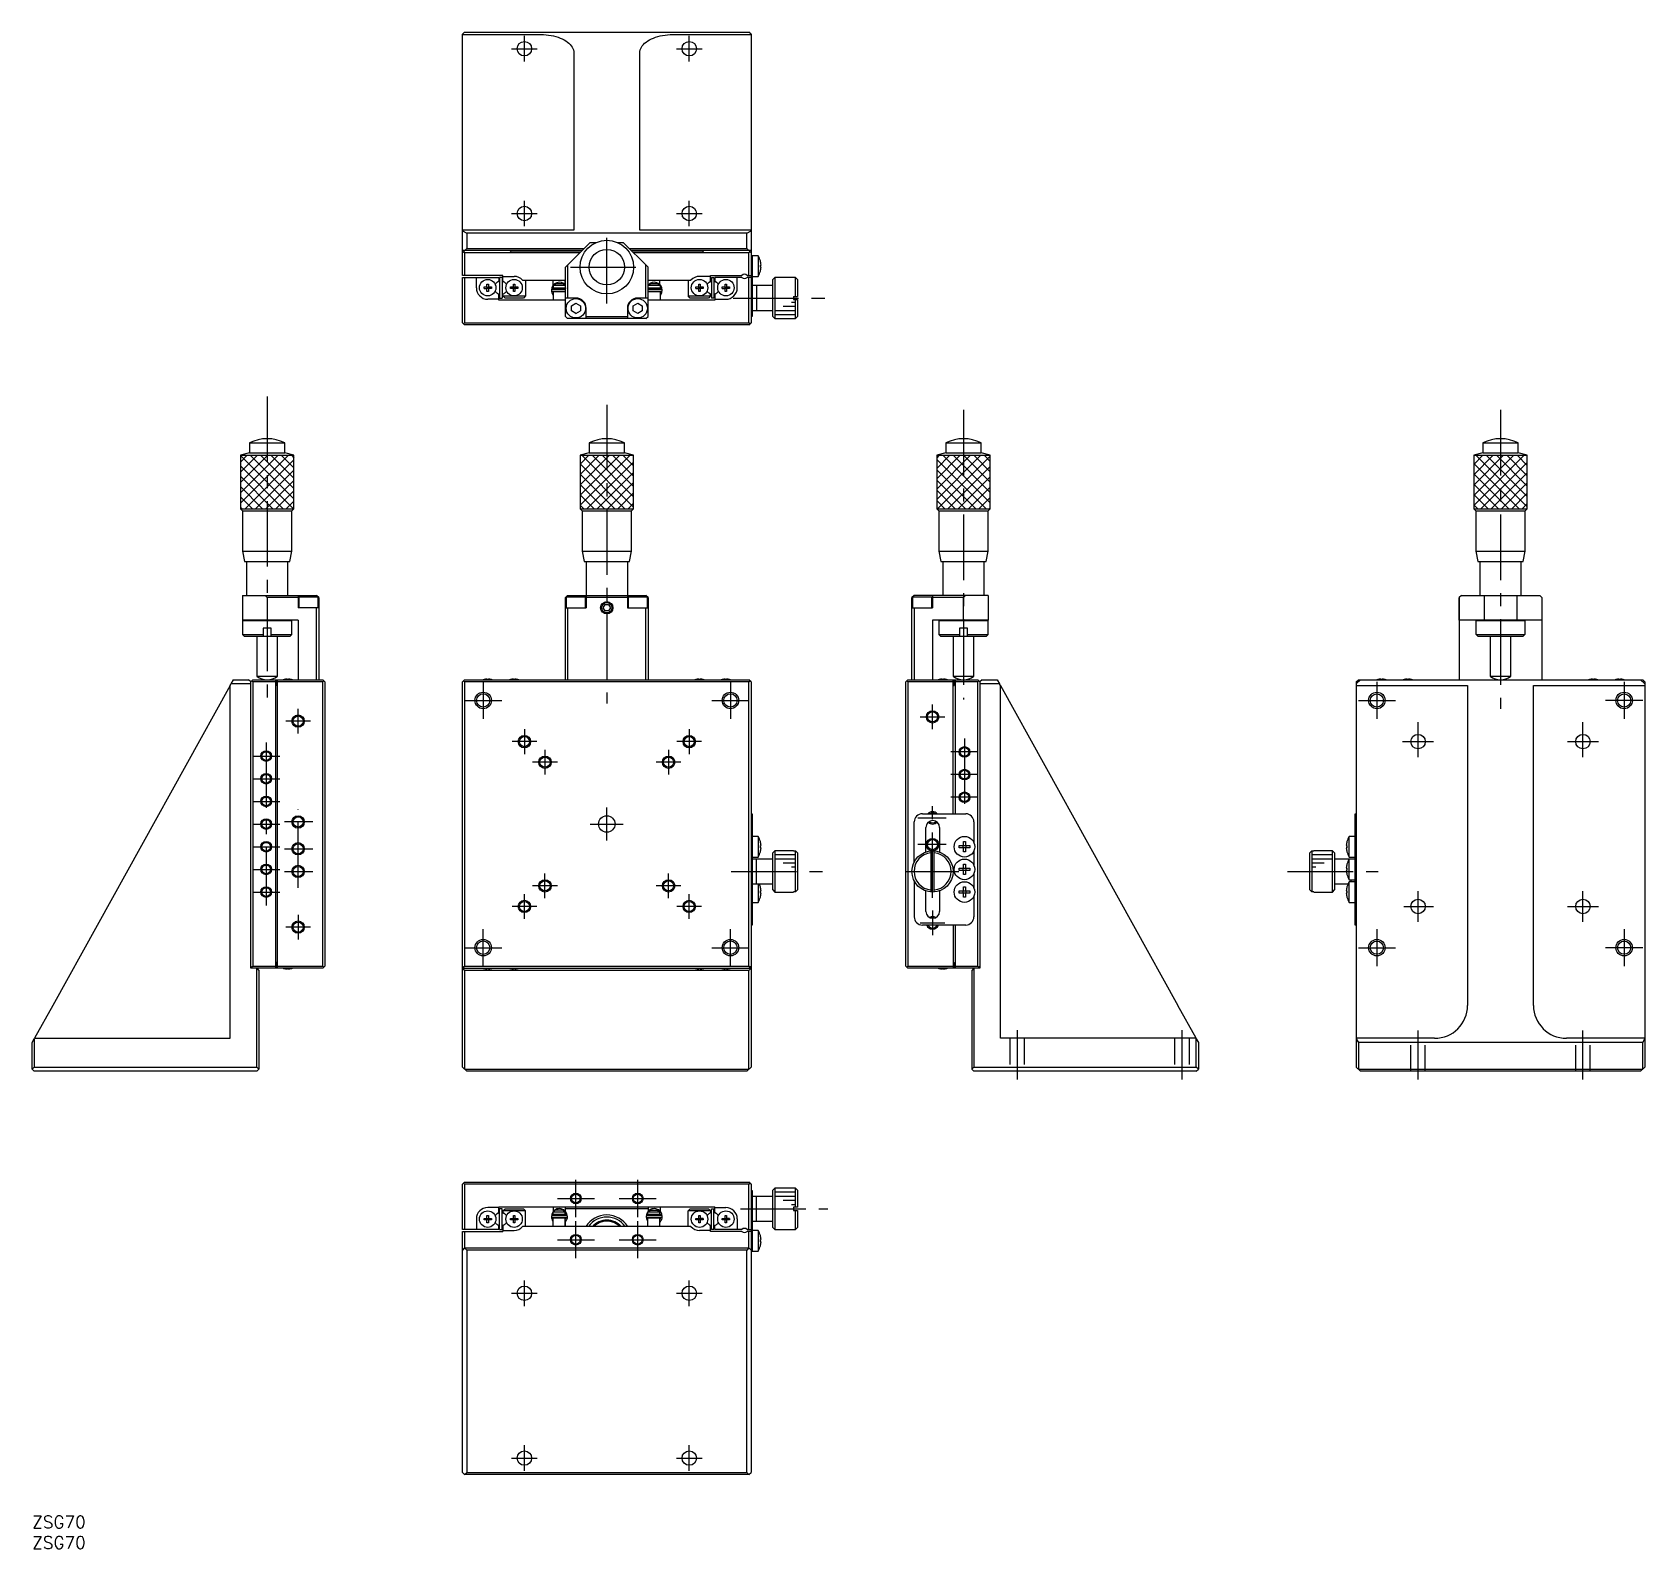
# Model space of a CAD drawing. Extents: x 0 to 391, y -8 to 360.
import ezdxf

# ---------------------------------------------------------------- set-up
doc = ezdxf.new("R2010")
doc.units = 0
doc.header["$LTSCALE"] = 0.5
doc.linetypes.add('CENTER', pattern=[50.8, 31.75, -6.35, 6.35, -6.35])
doc.linetypes.add('DASHED', pattern=[19.05, 12.7, -6.35])
for name, color, linetype in [('MSM_CENTER', 1, 'CENTER'), ('MSM_CONTINUOUS', 7, 'CONTINUOUS'), ('MSM_DASHED', 4, 'DASHED'), ('MSM_NARROW', 5, 'CONTINUOUS'), ('MSM_PART_NUMBER', 7, 'CONTINUOUS')]:
    doc.layers.add(name, color=color, linetype=linetype)
doc.styles.get("Standard").update_dxf_attribs({"font": 'txt.shx', "height": 3, "bigfont": 'bigfont.shx'})

# ---------------------------------------------------------------- blocks, each defined once
blk = doc.blocks.new('*U2')
at = {"layer": 'MSM_PART_NUMBER'}
blk.add_text('ZSG70', height=3, dxfattribs=at).set_placement((0, -3))
blk = doc.blocks.new('*U3')
at = {"layer": 'MSM_PART_NUMBER'}
blk.add_text('ZSG70', height=3, dxfattribs=at).set_placement((0, -8))

msp = doc.modelspace()

# ---------------------------------------------------------------- linework, layer by layer
at = {"layer": 'MSM_CENTER'}
for p, q in [((119.42, 352.93), (119.42, 359.13)), ((159.42, 352.93), (159.42, 359.13)), ((116.32, 356.03), (122.52, 356.03)), ((156.32, 356.03), (162.52, 356.03)), ((119.42, 312.93), (119.42, 319.13)), ((159.42, 312.93), (159.42, 319.13)), ((116.32, 316.03), (122.52, 316.03)), ((156.32, 316.03), (162.52, 316.03)), ((139.42, 294.23), (139.42, 311.83)), ((130.62, 303.03), (148.22, 303.03)), ((170.07, 295.53), (194.82, 295.53)), ((57, 271.62), (57, 196.37)), ((139.42, 269.62), (139.42, 197.12)), ((225.96, 268.37), (225.96, 198.12)), ((356.28, 268.37), (356.28, 195.87)), ((109.42, 202.37), (109.42, 193.37)), ((169.42, 202.37), (169.42, 193.37)), ((326.28, 202.37), (326.28, 193.37)), ((386.28, 202.37), (386.28, 193.37)), ((64.5, 189.87), (64.5, 195.87)), ((104.92, 197.87), (113.92, 197.87)), ((164.92, 197.87), (173.92, 197.87)), ((218.46, 190.87), (218.46, 196.87)), ((321.78, 197.87), (330.78, 197.87)), ((390.78, 197.87), (381.78, 197.87)), ((67.5, 192.87), (61.5, 192.87)), ((215.46, 193.87), (221.46, 193.87)), ((336.28, 184.12), (336.28, 192.6)), ((376.28, 184.12), (376.28, 192.6)), ((122.42, 187.87), (116.42, 187.87)), ((119.42, 190.87), (119.42, 184.87)), ((162.42, 187.87), (156.42, 187.87)), ((159.42, 190.87), (159.42, 184.87)), ((226.21, 188.67), (226.21, 171.15)), ((332.53, 187.87), (340.03, 187.87)), ((372.53, 187.87), (380.03, 187.87)), ((53.45, 184.37), (60.05, 184.37)), ((56.75, 187.67), (56.75, 148.07)), ((124.42, 185.87), (124.42, 179.87)), ((154.42, 185.87), (154.42, 179.87)), ((229.51, 185.37), (222.91, 185.37)), ((127.42, 182.87), (121.42, 182.87)), ((157.42, 182.87), (151.42, 182.87)), ((53.45, 178.87), (60.05, 178.87)), ((229.51, 179.87), (222.91, 179.87)), ((53.45, 173.37), (60.05, 173.37)), ((218.46, 149.97), (218.46, 172.5)), ((229.51, 174.37), (222.91, 174.37)), ((68.11, 168.37), (61.2, 168.37)), ((64.5, 152.37), (64.5, 171.5)), ((139.42, 163.87), (139.42, 171.87)), ((214.85, 169.37), (221.76, 169.37)), ((53.45, 167.87), (60.05, 167.87)), ((135.42, 167.87), (143.42, 167.87)), ((53.45, 162.37), (60.05, 162.37)), ((61.2, 161.87), (68.11, 161.87)), ((221.76, 162.87), (214.85, 162.87)), ((53.45, 156.87), (60.05, 156.87)), ((61.2, 156.37), (68.11, 156.37)), ((127.42, 152.87), (121.42, 152.87)), ((124.42, 149.87), (124.42, 155.87)), ((157.42, 152.87), (151.42, 152.87)), ((154.42, 149.87), (154.42, 155.87)), ((169.57, 156.37), (191.82, 156.37)), ((212.06, 156.37), (224.86, 156.37)), ((304.63, 156.37), (326.63, 156.37)), ((53.45, 151.37), (60.05, 151.37)), ((119.42, 144.87), (119.42, 150.87)), ((159.42, 144.87), (159.42, 150.87)), ((336.28, 144.12), (336.28, 151.62)), ((376.28, 144.12), (376.28, 151.62)), ((64.5, 145.87), (64.5, 139.87)), ((122.42, 147.87), (116.42, 147.87)), ((162.42, 147.87), (156.42, 147.87)), ((218.46, 146.87), (218.46, 140.87)), ((332.83, 147.87), (340.03, 147.87)), ((372.53, 147.87), (380.03, 147.87)), ((67.5, 142.87), (61.5, 142.87)), ((109.42, 133.37), (109.42, 142.37)), ((169.42, 133.37), (169.42, 142.37)), ((215.46, 143.87), (221.46, 143.87)), ((326.28, 142.37), (326.28, 133.37)), ((386.28, 142.37), (386.28, 133.37)), ((104.92, 137.87), (113.92, 137.87)), ((164.92, 137.87), (173.92, 137.87)), ((321.78, 137.87), (330.78, 137.87)), ((390.78, 137.87), (381.78, 137.87)), ((238.96, 117.87), (238.96, 105.87)), ((278.96, 117.87), (278.96, 105.87)), ((336.28, 105.87), (336.28, 117.77)), ((376.28, 105.87), (376.28, 117.77)), ((131.92, 72.5), (131.92, 81.5)), ((146.92, 72.5), (146.92, 81.5)), ((127.42, 77), (136.42, 77)), ((142.42, 77), (151.42, 77)), ((171.82, 74.5), (193.07, 74.5)), ((131.92, 62.5), (131.92, 71.5)), ((146.92, 62.5), (146.92, 71.5)), ((127.42, 67), (136.42, 67)), ((142.42, 67), (151.42, 67)), ((119.42, 50.9), (119.42, 57.1)), ((159.42, 50.9), (159.42, 57.1)), ((116.32, 54), (122.52, 54)), ((156.32, 54), (162.52, 54)), ((119.42, 10.9), (119.42, 17.1)), ((159.42, 10.9), (159.42, 17.1)), ((116.32, 14), (122.52, 14)), ((156.32, 14), (162.52, 14))]:
    msp.add_line(p, q, dxfattribs=at)
at = {"layer": 'MSM_CONTINUOUS'}
for p, q in [((104.92, 360.03), (104.42, 359.53)), ((104.92, 360.03), (173.92, 360.03)), ((174.42, 359.53), (173.92, 360.03)), ((104.42, 301.03), (104.42, 359.53)), ((104.42, 359.47), (123.42, 359.47)), ((123.42, 359.47), (124.05, 359.46)), ((124.05, 359.46), (124.67, 359.42)), ((124.67, 359.42), (125.29, 359.35)), ((125.29, 359.35), (125.89, 359.25)), ((125.89, 359.25), (126.48, 359.13)), ((126.48, 359.13), (127.05, 358.99)), ((127.05, 358.99), (127.6, 358.82)), ((127.6, 358.82), (128.12, 358.62)), ((128.12, 358.62), (128.62, 358.41)), ((128.62, 358.41), (129.08, 358.17)), ((129.08, 358.17), (129.5, 357.92)), ((129.5, 357.92), (129.89, 357.64)), ((129.89, 357.64), (130.24, 357.35)), ((130.24, 357.35), (130.55, 357.05)), ((130.55, 357.05), (130.81, 356.73)), ((130.81, 356.73), (131.03, 356.41)), ((131.03, 356.41), (131.2, 356.07)), ((131.2, 356.07), (131.32, 355.73)), ((147.52, 355.73), (147.64, 356.07)), ((147.64, 356.07), (147.81, 356.41)), ((147.81, 356.41), (148.03, 356.73)), ((148.03, 356.73), (148.29, 357.05)), ((148.29, 357.05), (148.6, 357.35)), ((148.6, 357.35), (148.95, 357.64)), ((148.95, 357.64), (149.34, 357.92)), ((149.34, 357.92), (149.76, 358.17)), ((149.76, 358.17), (150.23, 358.41)), ((150.23, 358.41), (150.72, 358.62)), ((150.72, 358.62), (151.24, 358.82)), ((151.24, 358.82), (151.79, 358.99)), ((151.79, 358.99), (152.36, 359.13)), ((152.36, 359.13), (152.95, 359.25)), ((152.95, 359.25), (153.55, 359.35)), ((153.55, 359.35), (154.17, 359.42)), ((154.17, 359.42), (154.79, 359.46)), ((154.79, 359.46), (155.42, 359.47)), ((155.42, 359.47), (174.42, 359.47)), ((174.42, 359.53), (174.42, 289.53)), ((131.32, 355.73), (131.4, 355.38)), ((131.4, 355.38), (131.42, 355.04)), ((131.42, 355.04), (131.42, 312.03)), ((147.42, 355.04), (147.45, 355.38)), ((147.42, 312.03), (147.42, 355.04)), ((147.45, 355.38), (147.52, 355.73)), ((131.42, 312.03), (104.42, 312.03)), ((104.42, 311.8), (105.42, 311.25)), ((173.42, 311.25), (105.42, 311.25)), ((105.42, 311.25), (105.42, 307.53)), ((174.42, 312.03), (147.42, 312.03)), ((173.42, 311.25), (174.42, 311.8)), ((173.42, 307.53), (173.42, 311.25)), ((104.42, 306.53), (105.42, 307.53)), ((133.42, 307.03), (104.42, 307.03)), ((104.67, 306.78), (104.92, 306.53)), ((132.92, 306.53), (104.92, 306.53)), ((104.92, 306.53), (104.92, 301.03)), ((105.42, 307.53), (133.92, 307.53)), ((116.27, 306.68), (115.92, 307.03)), ((133.07, 306.68), (116.27, 306.68)), ((129.42, 303.03), (135.42, 309.03)), ((135.42, 309.03), (136.92, 309.03)), ((141.92, 309.03), (143.42, 309.03)), ((149.42, 303.03), (143.42, 309.03)), ((144.92, 307.53), (173.42, 307.53)), ((174.42, 307.03), (145.42, 307.03)), ((162.57, 306.68), (145.77, 306.68)), ((173.92, 306.53), (145.92, 306.53)), ((162.92, 307.03), (162.57, 306.68)), ((173.42, 307.53), (174.42, 306.53)), ((173.92, 306.53), (174.17, 306.78)), ((173.92, 301.03), (173.92, 306.53)), ((174.42, 305.58), (174.72, 305.58)), ((174.72, 305.78), (174.72, 291.08)), ((176.11, 305.78), (174.72, 305.78)), ((176.11, 305.78), (176.11, 300.78)), ((129.42, 291.03), (129.42, 303.03)), ((129.92, 303.53), (129.92, 295.53)), ((148.92, 295.53), (148.92, 303.53)), ((149.42, 291.03), (149.42, 303.03)), ((176.68, 304.53), (176.69, 304.54)), ((176.68, 303.02), (176.68, 303.54)), ((176.68, 303.54), (176.86, 303.54)), ((176.86, 303.02), (176.68, 303.02)), ((176.69, 302.01), (176.68, 302.02)), ((114.22, 301.03), (104.42, 301.03)), ((104.42, 289.53), (104.42, 300.53)), ((104.42, 300.53), (113.22, 300.53)), ((104.92, 300.53), (104.92, 289.53)), ((107.77, 297.98), (107.77, 300.53)), ((109.64, 298.21), (110.34, 298.21)), ((109.64, 297.85), (109.64, 298.21)), ((109.64, 297.85), (110.34, 297.85)), ((110.34, 298.91), (110.7, 298.91)), ((110.34, 298.21), (110.34, 298.91)), ((110.35, 298.2), (110.34, 298.21)), ((110.35, 297.86), (110.34, 297.85)), ((110.34, 297.14), (110.34, 297.85)), ((110.35, 298.2), (110.69, 298.2)), ((110.35, 297.86), (110.35, 298.2)), ((110.69, 297.86), (110.35, 297.86)), ((110.69, 298.2), (110.7, 298.21)), ((110.69, 298.2), (110.69, 297.86)), ((110.69, 297.86), (110.7, 297.85)), ((110.7, 298.91), (110.7, 298.21)), ((110.7, 298.21), (111.41, 298.21)), ((110.7, 297.85), (110.7, 297.14)), ((111.41, 297.85), (110.7, 297.85)), ((111.41, 298.21), (111.41, 297.85)), ((113.22, 299.57), (112.93, 299.4)), ((113.22, 300.53), (113.22, 299.57)), ((113.42, 300.53), (113.42, 295.53)), ((114.02, 300.53), (113.42, 300.53)), ((114.02, 300.53), (114.02, 295.53)), ((114.22, 299.57), (114.22, 301.03)), ((114.22, 300.78), (116.92, 300.78)), ((114.52, 299.4), (114.22, 299.57)), ((116.04, 298.21), (116.74, 298.21)), ((116.04, 297.85), (116.04, 298.21)), ((116.74, 297.85), (116.04, 297.85)), ((116.74, 298.91), (117.1, 298.91)), ((116.74, 298.21), (116.74, 298.91)), ((116.75, 298.2), (116.74, 298.21)), ((116.75, 297.86), (116.74, 297.85)), ((116.74, 297.14), (116.74, 297.85)), ((116.75, 298.2), (117.09, 298.2)), ((116.75, 297.86), (116.75, 298.2)), ((117.09, 297.86), (116.75, 297.86)), ((117.09, 298.2), (117.1, 298.21)), ((117.09, 298.2), (117.09, 297.86)), ((117.09, 297.86), (117.1, 297.85)), ((117.1, 298.91), (117.1, 298.21)), ((117.1, 298.21), (117.81, 298.21)), ((117.1, 297.85), (117.1, 297.14)), ((117.81, 297.85), (117.1, 297.85)), ((117.81, 298.21), (117.81, 297.85)), ((119, 299.83), (129.42, 299.83)), ((119.72, 299.83), (119.72, 296.03)), ((129.42, 297.61), (126.18, 297.61)), ((126.32, 299.83), (126.32, 298.51)), ((126.39, 297.61), (126.5, 298.03)), ((129.42, 298.53), (126.42, 298.53)), ((126.42, 298.53), (126.42, 298.03)), ((126.42, 298.03), (129.42, 298.03)), ((126.43, 297.83), (126.92, 297.83)), ((126.48, 298.53), (127.01, 299.03)), ((126.82, 297.83), (126.82, 297.61)), ((126.92, 298.03), (126.92, 297.61)), ((127.01, 299.03), (128.84, 299.03)), ((128.84, 299.03), (129.37, 298.53)), ((128.92, 297.61), (128.92, 298.03)), ((128.92, 297.83), (129.32, 297.83)), ((129.32, 298.78), (129.32, 299.83)), ((129.32, 297.83), (129.32, 298.03)), ((129.36, 298.03), (129.42, 297.86)), ((149.42, 299.83), (159.84, 299.83)), ((152.42, 298.53), (149.42, 298.53)), ((149.42, 298.03), (152.42, 298.03)), ((149.42, 297.79), (149.5, 298.03)), ((152.68, 297.61), (149.42, 297.61)), ((149.43, 297.83), (149.92, 297.83)), ((149.48, 298.53), (150.01, 299.03)), ((149.82, 297.83), (149.82, 297.61)), ((149.92, 298.03), (149.92, 297.61)), ((150.01, 299.03), (151.84, 299.03)), ((151.84, 299.03), (152.37, 298.53)), ((151.92, 297.61), (151.92, 298.03)), ((151.92, 297.83), (152.32, 297.83)), ((152.32, 298.78), (152.32, 299.83)), ((152.32, 297.83), (152.32, 298.03)), ((152.36, 298.03), (152.48, 297.61)), ((152.42, 298.03), (152.42, 298.53)), ((152.71, 296.64), (152.88, 297.39)), ((159.12, 299.83), (159.12, 296.03)), ((161.04, 298.21), (161.74, 298.21)), ((161.04, 297.85), (161.04, 298.21)), ((161.04, 297.85), (161.74, 297.85)), ((161.74, 298.91), (162.1, 298.91)), ((161.74, 298.21), (161.74, 298.91)), ((161.75, 298.2), (161.74, 298.21)), ((161.75, 297.86), (161.74, 297.85)), ((161.74, 297.14), (161.74, 297.85)), ((161.75, 298.2), (162.09, 298.2)), ((161.75, 297.86), (161.75, 298.2)), ((162.09, 297.86), (161.75, 297.86)), ((164.62, 300.78), (161.92, 300.78)), ((162.09, 298.2), (162.1, 298.21)), ((162.09, 298.2), (162.09, 297.86)), ((162.09, 297.86), (162.1, 297.85)), ((162.1, 298.91), (162.1, 298.21)), ((162.1, 298.21), (162.81, 298.21)), ((162.1, 297.85), (162.1, 297.14)), ((162.81, 297.85), (162.1, 297.85)), ((162.81, 298.21), (162.81, 297.85)), ((164.33, 299.4), (164.62, 299.57)), ((164.62, 301.03), (172.16, 301.03)), ((164.62, 299.57), (164.62, 301.03)), ((164.82, 300.53), (164.82, 295.53)), ((164.82, 300.53), (165.42, 300.53)), ((165.42, 300.53), (165.42, 295.53)), ((165.62, 300.53), (165.62, 299.57)), ((172.16, 300.53), (165.62, 300.53)), ((165.62, 299.57), (165.92, 299.4)), ((167.44, 298.21), (168.14, 298.21)), ((167.44, 297.85), (167.44, 298.21)), ((167.44, 297.85), (168.14, 297.85)), ((168.14, 298.91), (168.5, 298.91)), ((168.14, 298.21), (168.14, 298.91)), ((168.15, 298.2), (168.14, 298.21)), ((168.15, 297.86), (168.14, 297.85)), ((168.14, 297.14), (168.14, 297.85)), ((168.15, 298.2), (168.49, 298.2)), ((168.15, 297.86), (168.15, 298.2)), ((168.49, 297.86), (168.15, 297.86)), ((168.49, 298.2), (168.5, 298.21)), ((168.49, 298.2), (168.49, 297.86)), ((168.49, 297.86), (168.5, 297.85)), ((168.5, 298.91), (168.5, 298.21)), ((168.5, 298.21), (169.21, 298.21)), ((168.5, 297.85), (168.5, 297.14)), ((169.21, 297.85), (168.5, 297.85)), ((169.21, 298.21), (169.21, 297.85)), ((171.07, 297.98), (171.07, 300.53)), ((173.48, 301.03), (174.42, 301.03)), ((174.42, 300.53), (173.48, 300.53)), ((173.92, 289.53), (173.92, 300.53)), ((174.72, 300.78), (176.11, 300.78)), ((179.72, 298.53), (174.72, 298.53)), ((175.72, 298.53), (175.72, 292.53)), ((180.22, 300.53), (179.72, 300.03)), ((179.72, 291.03), (179.72, 300.03)), ((180.22, 300.53), (180.22, 290.53)), ((185.22, 300.53), (180.22, 300.53)), ((185.22, 295.93), (185.22, 300.53)), ((185.72, 300.03), (185.22, 300.53)), ((185.72, 300.03), (185.72, 295.93)), ((110.7, 297.14), (110.34, 297.14)), ((113.22, 295.23), (110.52, 295.23)), ((112.93, 296.65), (113.22, 296.48)), ((113.22, 295.03), (113.22, 296.48)), ((129.42, 295.03), (113.22, 295.03)), ((113.42, 295.53), (114.02, 295.53)), ((114.22, 296.48), (114.52, 296.65)), ((114.22, 296.03), (114.22, 296.48)), ((114.22, 296.03), (119.72, 296.03)), ((114.72, 295.53), (114.22, 296.03)), ((119.22, 295.53), (114.72, 295.53)), ((117.1, 297.14), (116.74, 297.14)), ((119.72, 296.03), (119.22, 295.53)), ((126.12, 296.71), (126.12, 296.71)), ((126.12, 296.71), (126.12, 296.71)), ((126.12, 296.71), (126.12, 296.71)), ((126.12, 296.71), (126.12, 296.71)), ((126.12, 296.71), (126.12, 296.7)), ((126.12, 296.7), (126.12, 296.7)), ((126.12, 296.7), (126.13, 296.7)), ((126.13, 296.7), (126.13, 296.7)), ((126.13, 296.7), (126.13, 296.7)), ((126.13, 296.7), (126.13, 296.69)), ((126.13, 296.69), (126.13, 296.69)), ((126.13, 296.69), (126.14, 296.65)), ((126.14, 296.66), (126.14, 296.65)), ((126.14, 296.65), (126.14, 296.66)), ((126.14, 296.65), (126.14, 296.65)), ((126.18, 297.22), (129.42, 297.22)), ((129.42, 297.03), (126.42, 297.03)), ((126.42, 297.03), (126.42, 295.03)), ((126.5, 297.04), (126.51, 297.06)), ((126.5, 297.03), (126.5, 297.04)), ((126.5, 297.03), (126.5, 297.03)), ((126.51, 297.06), (126.52, 297.07)), ((126.52, 297.08), (126.53, 297.09)), ((126.52, 297.07), (126.52, 297.08)), ((126.53, 297.09), (126.54, 297.11)), ((126.54, 297.11), (126.55, 297.12)), ((126.55, 297.12), (126.56, 297.13)), ((126.56, 297.13), (126.57, 297.14)), ((126.57, 297.14), (126.58, 297.15)), ((126.58, 297.15), (126.59, 297.16)), ((126.59, 297.16), (126.61, 297.17)), ((126.61, 297.17), (126.62, 297.18)), ((126.62, 297.18), (126.63, 297.18)), ((126.63, 297.18), (126.65, 297.19)), ((126.65, 297.19), (126.66, 297.2)), ((126.66, 297.2), (126.67, 297.2)), ((126.67, 297.2), (126.69, 297.21)), ((126.69, 297.21), (126.7, 297.21)), ((126.7, 297.21), (126.72, 297.22)), ((126.72, 297.22), (126.73, 297.22)), ((126.73, 297.22), (126.75, 297.22)), ((126.75, 297.22), (126.76, 297.22)), ((126.76, 297.22), (126.78, 297.22)), ((126.78, 297.22), (126.78, 297.22)), ((126.82, 297.22), (126.82, 297.03)), ((126.92, 297.22), (126.92, 297.03)), ((128.92, 297.03), (128.92, 297.22)), ((129.08, 297.22), (129.09, 297.22)), ((129.09, 297.22), (129.11, 297.22)), ((129.11, 297.22), (129.12, 297.22)), ((129.12, 297.22), (129.14, 297.22)), ((129.14, 297.22), (129.15, 297.22)), ((129.15, 297.22), (129.17, 297.21)), ((129.17, 297.21), (129.18, 297.21)), ((129.18, 297.21), (129.2, 297.2)), ((129.2, 297.2), (129.21, 297.2)), ((129.21, 297.2), (129.22, 297.19)), ((129.22, 297.19), (129.24, 297.18)), ((129.24, 297.18), (129.25, 297.17)), ((129.25, 297.17), (129.26, 297.16)), ((129.26, 297.16), (129.27, 297.16)), ((129.27, 297.16), (129.29, 297.15)), ((129.29, 297.15), (129.3, 297.14)), ((129.3, 297.14), (129.31, 297.12)), ((129.31, 297.12), (129.32, 297.11)), ((129.32, 297.11), (129.33, 297.1)), ((129.33, 297.1), (129.33, 297.09)), ((129.33, 297.09), (129.34, 297.08)), ((129.34, 297.08), (129.35, 297.06)), ((129.35, 297.06), (129.36, 297.05)), ((129.36, 297.05), (129.36, 297.04)), ((129.36, 297.04), (129.37, 297.03)), ((131.92, 295.53), (129.42, 295.53)), ((130.82, 293.66), (131.92, 294.3)), ((130.82, 292.39), (130.82, 293.66)), ((131.92, 294.3), (133.02, 293.66)), ((133.02, 293.66), (133.02, 292.39)), ((145.82, 293.66), (146.92, 294.3)), ((145.82, 292.39), (145.82, 293.66)), ((149.42, 295.53), (146.92, 295.53)), ((146.92, 294.3), (148.02, 293.66)), ((148.02, 293.66), (148.02, 292.39)), ((149.42, 297.22), (152.68, 297.22)), ((152.42, 297.03), (149.42, 297.03)), ((165.62, 295.03), (149.42, 295.03)), ((149.5, 297.04), (149.51, 297.06)), ((149.5, 297.03), (149.5, 297.04)), ((149.5, 297.03), (149.5, 297.03)), ((149.51, 297.06), (149.52, 297.07)), ((149.52, 297.08), (149.53, 297.09)), ((149.52, 297.07), (149.52, 297.08)), ((149.53, 297.09), (149.54, 297.11)), ((149.54, 297.11), (149.55, 297.12)), ((149.55, 297.12), (149.56, 297.13)), ((149.56, 297.13), (149.57, 297.14)), ((149.57, 297.14), (149.58, 297.15)), ((149.58, 297.15), (149.59, 297.16)), ((149.59, 297.16), (149.61, 297.17)), ((149.61, 297.17), (149.62, 297.18)), ((149.62, 297.18), (149.63, 297.18)), ((149.63, 297.18), (149.65, 297.19)), ((149.65, 297.19), (149.66, 297.2)), ((149.66, 297.2), (149.67, 297.2)), ((149.67, 297.2), (149.69, 297.21)), ((149.69, 297.21), (149.7, 297.21)), ((149.7, 297.21), (149.72, 297.22)), ((149.72, 297.22), (149.73, 297.22)), ((149.73, 297.22), (149.75, 297.22)), ((149.75, 297.22), (149.76, 297.22)), ((149.76, 297.22), (149.78, 297.22)), ((149.78, 297.22), (149.78, 297.22)), ((149.82, 297.22), (149.82, 297.03)), ((149.92, 297.22), (149.92, 297.03)), ((151.92, 297.03), (151.92, 297.22)), ((152.08, 297.22), (152.09, 297.22)), ((152.09, 297.22), (152.11, 297.22)), ((152.11, 297.22), (152.12, 297.22)), ((152.12, 297.22), (152.14, 297.22)), ((152.14, 297.22), (152.15, 297.22)), ((152.15, 297.22), (152.17, 297.21)), ((152.17, 297.21), (152.18, 297.21)), ((152.18, 297.21), (152.2, 297.2)), ((152.2, 297.2), (152.21, 297.2)), ((152.21, 297.2), (152.22, 297.19)), ((152.22, 297.19), (152.24, 297.18)), ((152.24, 297.18), (152.25, 297.17)), ((152.25, 297.17), (152.26, 297.16)), ((152.26, 297.16), (152.27, 297.16)), ((152.27, 297.16), (152.29, 297.15)), ((152.29, 297.15), (152.3, 297.14)), ((152.3, 297.14), (152.31, 297.12)), ((152.31, 297.12), (152.32, 297.11)), ((152.32, 297.11), (152.33, 297.1)), ((152.33, 297.1), (152.33, 297.09)), ((152.33, 297.09), (152.34, 297.08)), ((152.34, 297.08), (152.35, 297.06)), ((152.35, 297.06), (152.36, 297.05)), ((152.36, 297.05), (152.36, 297.04)), ((152.36, 297.04), (152.37, 297.03)), ((152.42, 295.03), (152.42, 297.03)), ((152.43, 296.75), (152.42, 296.76)), ((152.71, 296.65), (152.42, 296.75)), ((152.42, 296.17), (152.72, 296.65)), ((152.45, 296.75), (152.43, 296.75)), ((152.46, 296.74), (152.45, 296.75)), ((152.47, 296.73), (152.46, 296.74)), ((152.49, 296.73), (152.47, 296.73)), ((152.5, 296.72), (152.49, 296.73)), ((152.51, 296.71), (152.5, 296.72)), ((152.53, 296.71), (152.51, 296.71)), ((152.54, 296.7), (152.53, 296.71)), ((152.56, 296.7), (152.54, 296.7)), ((152.57, 296.69), (152.56, 296.7)), ((152.59, 296.68), (152.57, 296.69)), ((152.6, 296.68), (152.59, 296.68)), ((152.61, 296.67), (152.6, 296.68)), ((152.63, 296.67), (152.61, 296.67)), ((152.64, 296.67), (152.63, 296.67)), ((152.65, 296.66), (152.64, 296.67)), ((152.66, 296.66), (152.65, 296.66)), ((152.67, 296.66), (152.66, 296.66)), ((152.68, 296.65), (152.67, 296.66)), ((152.69, 296.65), (152.68, 296.65)), ((152.7, 296.65), (152.69, 296.65)), ((152.71, 297.22), (152.7, 297.23)), ((152.71, 296.65), (152.7, 296.65)), ((152.7, 296.65), (152.7, 296.65)), ((152.72, 297.19), (152.71, 297.22)), ((152.72, 296.65), (152.71, 296.65)), ((152.71, 296.65), (152.71, 296.65)), ((152.71, 296.62), (152.71, 296.64)), ((152.74, 297.15), (152.72, 297.19)), ((152.72, 296.65), (152.73, 296.68)), ((152.72, 296.65), (152.72, 296.65)), ((152.72, 296.65), (152.72, 296.65)), ((152.73, 296.68), (152.74, 296.72)), ((152.75, 297.12), (152.74, 297.15)), ((152.74, 296.72), (152.75, 296.75)), ((152.75, 297.09), (152.75, 297.12)), ((152.76, 297.05), (152.75, 297.09)), ((152.75, 296.75), (152.76, 296.78)), ((152.77, 297.02), (152.76, 297.05)), ((152.76, 296.78), (152.77, 296.82)), ((152.77, 296.99), (152.77, 297.02)), ((152.77, 296.95), (152.77, 296.99)), ((152.78, 296.92), (152.77, 296.95)), ((152.77, 296.88), (152.78, 296.92)), ((152.77, 296.85), (152.77, 296.88)), ((152.77, 296.82), (152.77, 296.85)), ((159.12, 296.03), (164.62, 296.03)), ((159.62, 295.53), (159.12, 296.03)), ((164.12, 295.53), (159.62, 295.53)), ((162.1, 297.14), (161.74, 297.14)), ((164.62, 296.03), (164.12, 295.53)), ((164.62, 296.48), (164.33, 296.65)), ((164.62, 296.03), (164.62, 296.48)), ((165.42, 295.53), (164.82, 295.53)), ((165.92, 296.65), (165.62, 296.48)), ((165.62, 296.48), (165.62, 295.03)), ((165.62, 295.23), (168.32, 295.23)), ((168.5, 297.14), (168.14, 297.14)), ((184.72, 295.93), (184.72, 295.13)), ((184.72, 295.93), (185.72, 295.93)), ((184.72, 295.13), (185.72, 295.13)), ((185.22, 290.53), (185.22, 295.13)), ((185.72, 295.13), (185.72, 291.03)), ((129.42, 291.03), (129.92, 290.53)), ((148.92, 290.53), (129.92, 290.53)), ((131.92, 291.76), (130.82, 292.39)), ((131.92, 291.76), (133.02, 292.39)), ((134.42, 290.53), (134.42, 293.03)), ((134.42, 291.03), (144.42, 291.03)), ((144.42, 293.03), (144.42, 290.53)), ((146.92, 291.76), (145.82, 292.39)), ((148.02, 292.39), (146.92, 291.76)), ((148.92, 290.53), (149.42, 291.03)), ((174.72, 291.08), (174.42, 291.08)), ((174.72, 292.53), (179.72, 292.53)), ((179.72, 291.03), (180.22, 290.53)), ((180.22, 290.53), (185.22, 290.53)), ((185.22, 290.53), (185.72, 291.03)), ((104.92, 289.03), (104.42, 289.53)), ((104.92, 289.53), (104.67, 289.28)), ((104.92, 289.53), (173.92, 289.53)), ((173.92, 289.03), (104.92, 289.03)), ((174.17, 289.28), (173.92, 289.53)), ((173.92, 289.03), (174.42, 289.53)), ((52.7, 260.37), (61.3, 260.37)), ((52.7, 260.37), (52.7, 257.96)), ((61.3, 257.96), (61.3, 260.37)), ((135.12, 260.37), (143.72, 260.37)), ((135.12, 260.37), (135.12, 257.96)), ((143.72, 257.96), (143.72, 260.37)), ((221.66, 260.37), (230.26, 260.37)), ((221.66, 260.37), (221.66, 257.96)), ((230.26, 257.96), (230.26, 260.37)), ((351.98, 260.37), (360.58, 260.37)), ((351.98, 260.37), (351.98, 257.96)), ((360.58, 257.96), (360.58, 260.37)), ((52.7, 257.96), (50.5, 257.37)), ((50.5, 257.37), (63.5, 257.37)), ((50.5, 257.37), (50.5, 244.37)), ((52.7, 257.96), (61.3, 257.96)), ((63.5, 257.37), (61.3, 257.96)), ((63.5, 244.37), (63.5, 257.37)), ((135.12, 257.96), (132.92, 257.37)), ((132.92, 257.37), (145.92, 257.37)), ((132.92, 257.37), (132.92, 244.37)), ((135.12, 257.96), (143.72, 257.96)), ((145.92, 257.37), (143.72, 257.96)), ((145.92, 244.37), (145.92, 257.37)), ((221.66, 257.96), (219.46, 257.37)), ((219.46, 257.37), (232.46, 257.37)), ((219.46, 257.37), (219.46, 244.37)), ((221.66, 257.96), (230.26, 257.96)), ((232.46, 257.37), (230.26, 257.96)), ((232.46, 244.37), (232.46, 257.37)), ((351.98, 257.96), (349.78, 257.37)), ((349.78, 257.37), (362.78, 257.37)), ((349.78, 257.37), (349.78, 244.37)), ((351.98, 257.96), (360.58, 257.96)), ((362.78, 257.37), (360.58, 257.96)), ((362.78, 244.37), (362.78, 257.37)), ((50.5, 244.37), (63.5, 244.37)), ((50.5, 244.37), (51, 243.87)), ((51, 243.87), (63, 243.87)), ((51, 243.87), (51, 234.12)), ((63, 243.87), (63.5, 244.37)), ((63, 234.12), (63, 243.87)), ((132.92, 244.37), (145.92, 244.37)), ((132.92, 244.37), (133.42, 243.87)), ((133.42, 243.87), (145.42, 243.87)), ((133.42, 243.87), (133.42, 234.12)), ((145.42, 243.87), (145.92, 244.37)), ((145.42, 234.12), (145.42, 243.87)), ((219.46, 244.37), (232.46, 244.37)), ((219.46, 244.37), (219.96, 243.87)), ((219.96, 243.87), (231.96, 243.87)), ((219.96, 243.87), (219.96, 234.12)), ((231.96, 243.87), (232.46, 244.37)), ((231.96, 234.12), (231.96, 243.87)), ((349.78, 244.37), (362.78, 244.37)), ((349.78, 244.37), (350.28, 243.87)), ((350.28, 243.87), (362.28, 243.87)), ((350.28, 243.87), (350.28, 234.12)), ((362.28, 243.87), (362.78, 244.37)), ((362.28, 234.12), (362.28, 243.87)), ((51, 234.12), (63, 234.12)), ((51, 234.12), (51.5, 231.62)), ((51.5, 231.62), (62.5, 231.62)), ((52, 231.62), (52, 223.37)), ((62, 223.37), (62, 231.62)), ((62.5, 231.62), (63, 234.12)), ((133.42, 234.12), (145.42, 234.12)), ((133.42, 234.12), (133.92, 231.62)), ((133.92, 231.62), (144.92, 231.62)), ((134.42, 231.62), (134.42, 220.37)), ((144.42, 231.62), (144.42, 220.37)), ((144.92, 231.62), (145.42, 234.12)), ((219.96, 234.12), (231.96, 234.12)), ((219.96, 234.12), (220.46, 231.62)), ((220.46, 231.62), (231.46, 231.62)), ((220.96, 231.62), (220.96, 223.37)), ((230.96, 223.37), (230.96, 231.62)), ((231.46, 231.62), (231.96, 234.12)), ((350.28, 234.12), (362.28, 234.12)), ((350.28, 234.12), (350.78, 231.62)), ((350.78, 231.62), (361.78, 231.62)), ((351.28, 231.62), (351.28, 223.37)), ((361.28, 223.37), (361.28, 231.62)), ((361.78, 231.62), (362.28, 234.12)), ((51, 223.37), (69, 223.37)), ((51, 223.37), (51, 217.37)), ((57, 222.87), (56.5, 223.37)), ((64.5, 223.37), (64.5, 220.37)), ((69.5, 222.87), (69, 223.37)), ((129.42, 222.87), (129.92, 223.37)), ((129.92, 223.37), (148.92, 223.37)), ((149.42, 222.87), (148.92, 223.37)), ((213.96, 223.37), (213.46, 222.87)), ((231.96, 223.37), (213.96, 223.37)), ((218.46, 223.37), (218.46, 220.37)), ((226.46, 223.37), (225.96, 222.87)), ((231.96, 223.37), (231.96, 217.37)), ((346.78, 223.37), (346.28, 222.87)), ((346.78, 223.37), (365.78, 223.37)), ((352.28, 223.37), (352.28, 217.37)), ((360.28, 217.37), (360.28, 223.37)), ((366.28, 222.87), (365.78, 223.37)), ((57, 222.87), (57, 217.37)), ((64.5, 222.87), (57, 222.87)), ((69.5, 220.37), (64.5, 220.37)), ((69.35, 222.97), (64.65, 222.97)), ((64.65, 222.97), (64.65, 220.37)), ((69, 202.87), (69, 220.37)), ((69.35, 220.37), (69.35, 222.97)), ((69.5, 222.87), (69.5, 202.87)), ((129.42, 202.87), (129.42, 222.87)), ((129.42, 220.37), (134.42, 220.37)), ((134.27, 222.97), (129.57, 222.97)), ((129.57, 222.97), (129.57, 220.37)), ((129.92, 220.37), (129.92, 202.87)), ((134.27, 220.37), (134.27, 222.97)), ((144.42, 222.87), (134.42, 222.87)), ((138.56, 220.37), (138.99, 221.12)), ((138.99, 219.62), (138.56, 220.37)), ((138.99, 221.12), (139.85, 221.12)), ((139.85, 219.62), (138.99, 219.62)), ((139.85, 221.12), (140.29, 220.37)), ((140.29, 220.37), (139.85, 219.62)), ((144.42, 220.37), (149.42, 220.37)), ((149.27, 222.97), (144.57, 222.97)), ((144.57, 222.97), (144.57, 220.37)), ((148.92, 202.87), (148.92, 220.37)), ((149.27, 220.37), (149.27, 222.97)), ((149.42, 222.87), (149.42, 202.87)), ((213.46, 202.87), (213.46, 222.87)), ((213.46, 220.37), (218.46, 220.37)), ((218.31, 222.97), (213.61, 222.97)), ((213.61, 222.97), (213.61, 220.37)), ((213.96, 220.37), (213.96, 202.87)), ((218.31, 220.37), (218.31, 222.97)), ((225.96, 222.87), (218.46, 222.87)), ((225.96, 217.37), (225.96, 222.87)), ((346.28, 217.37), (346.28, 222.87)), ((346.28, 222.87), (346.28, 202.87)), ((366.28, 222.87), (366.28, 202.87)), ((64.5, 217.37), (51, 217.37)), ((51.2, 217.37), (51, 217.17)), ((63, 217.17), (51, 217.17)), ((51, 217.17), (51, 213.87)), ((58, 215.37), (56, 215.37)), ((56, 215.37), (56, 213.37)), ((58, 213.37), (58, 215.37)), ((63, 217.17), (62.8, 217.37)), ((63, 213.87), (63, 217.17)), ((64.5, 217.37), (64.5, 202.87)), ((231.96, 217.37), (218.46, 217.37)), ((218.46, 217.37), (218.46, 202.87)), ((220.16, 217.37), (219.96, 217.17)), ((231.96, 217.17), (219.96, 217.17)), ((219.96, 217.17), (219.96, 213.87)), ((226.96, 215.37), (224.96, 215.37)), ((224.96, 215.37), (224.96, 213.37)), ((226.96, 213.37), (226.96, 215.37)), ((231.96, 217.17), (231.76, 217.37)), ((231.96, 213.87), (231.96, 217.17)), ((366.28, 217.37), (346.28, 217.37)), ((346.28, 217.37), (346.28, 202.87)), ((350.48, 217.37), (350.28, 217.17)), ((362.28, 217.17), (350.28, 217.17)), ((350.28, 217.17), (350.28, 215.37)), ((350.36, 215.37), (350.28, 215.37)), ((350.36, 213.87), (350.36, 215.37)), ((362.28, 217.17), (362.08, 217.37)), ((362.28, 215.37), (362.19, 215.37)), ((362.19, 215.37), (362.19, 213.87)), ((362.28, 215.37), (362.28, 217.17)), ((51, 213.87), (56, 213.87)), ((51, 213.87), (51.5, 213.37)), ((62.5, 213.37), (51.5, 213.37)), ((54.5, 213.37), (54.5, 203.75)), ((58, 213.87), (63, 213.87)), ((59.5, 203.75), (59.5, 213.37)), ((62.5, 213.37), (63, 213.87)), ((219.96, 213.87), (224.96, 213.87)), ((219.96, 213.87), (220.46, 213.37)), ((231.46, 213.37), (220.46, 213.37)), ((223.46, 213.37), (223.46, 203.75)), ((226.96, 213.87), (231.96, 213.87)), ((228.46, 203.75), (228.46, 213.37)), ((231.46, 213.37), (231.96, 213.87)), ((350.36, 213.87), (362.19, 213.87)), ((350.87, 213.37), (350.36, 213.87)), ((361.69, 213.37), (350.87, 213.37)), ((353.78, 213.37), (353.78, 203.75)), ((358.78, 203.75), (358.78, 213.37)), ((362.19, 213.87), (361.69, 213.37)), ((54.5, 203.75), (59.5, 203.75)), ((223.46, 203.75), (228.46, 203.75)), ((353.78, 203.75), (358.78, 203.75)), ((48, 201.47), (4.99, 123.87)), ((48, 201.47), (48.22, 201.87)), ((48, 115.87), (48, 201.47)), ((48.78, 202.87), (48.22, 201.87)), ((53, 201.87), (48.22, 201.87)), ((48.78, 202.87), (52.5, 202.87)), ((53, 202.37), (52.5, 202.87)), ((53.5, 202.87), (53, 202.37)), ((53, 132.87), (53, 202.37)), ((53.5, 202.37), (53.25, 202.62)), ((53.5, 202.87), (70.5, 202.87)), ((53.5, 202.37), (53.5, 133.37)), ((59, 202.37), (53.5, 202.37)), ((59, 202.87), (59, 132.87)), ((59.25, 202.87), (59.25, 201.47)), ((59.5, 201.47), (59.25, 201.47)), ((59.5, 132.87), (59.5, 202.87)), ((70.5, 202.37), (59.5, 202.37)), ((61.11, 202.94), (61.11, 202.95)), ((61.82, 202.94), (61.82, 203.06)), ((62.18, 202.94), (61.82, 202.94)), ((62.18, 203.06), (62.18, 202.94)), ((62.89, 202.95), (62.89, 202.94)), ((70.5, 202.87), (71, 202.37)), ((70.75, 202.62), (70.5, 202.37)), ((70.5, 133.37), (70.5, 202.37)), ((71, 202.37), (71, 133.37)), ((104.42, 202.37), (104.92, 202.87)), ((104.42, 108.87), (104.42, 202.37)), ((104.92, 202.37), (104.67, 202.62)), ((104.92, 202.87), (173.92, 202.87)), ((104.92, 202.37), (104.92, 133.37)), ((173.92, 202.37), (104.92, 202.37)), ((109.64, 202.94), (109.63, 202.95)), ((110.34, 202.94), (110.34, 203.06)), ((110.7, 202.94), (110.34, 202.94)), ((110.7, 203.06), (110.7, 202.94)), ((111.41, 202.95), (111.41, 202.94)), ((116.04, 202.94), (116.03, 202.95)), ((116.74, 202.94), (116.74, 203.06)), ((117.1, 202.94), (116.74, 202.94)), ((117.1, 203.06), (117.1, 202.94)), ((117.81, 202.95), (117.81, 202.94)), ((161.04, 202.94), (161.03, 202.95)), ((161.74, 202.94), (161.74, 203.06)), ((162.1, 202.94), (161.74, 202.94)), ((162.1, 203.06), (162.1, 202.94)), ((162.81, 202.95), (162.81, 202.94)), ((167.44, 202.94), (167.43, 202.95)), ((168.14, 202.94), (168.14, 203.06)), ((168.5, 202.94), (168.14, 202.94)), ((168.5, 203.06), (168.5, 202.94)), ((169.21, 202.95), (169.21, 202.94)), ((174.42, 202.37), (173.92, 202.87)), ((173.92, 202.37), (174.17, 202.62)), ((173.92, 133.37), (173.92, 202.37)), ((174.42, 202.37), (174.42, 108.87)), ((211.96, 202.37), (212.46, 202.87)), ((211.96, 133.37), (211.96, 202.37)), ((212.46, 202.37), (212.21, 202.62)), ((212.46, 202.87), (229.46, 202.87)), ((212.46, 202.37), (212.46, 133.37)), ((223.46, 202.37), (212.46, 202.37)), ((220.07, 202.94), (220.07, 202.95)), ((220.78, 202.94), (220.78, 203.06)), ((221.14, 202.94), (220.78, 202.94)), ((221.14, 203.06), (221.14, 202.94)), ((221.85, 202.95), (221.85, 202.94)), ((223.46, 170.37), (223.46, 202.87)), ((223.46, 201.47), (223.71, 201.47)), ((223.71, 202.87), (223.71, 201.47)), ((223.96, 202.87), (223.96, 170.37)), ((229.46, 202.37), (223.96, 202.37)), ((229.46, 202.87), (229.96, 202.37)), ((229.71, 202.62), (229.46, 202.37)), ((229.46, 133.37), (229.46, 202.37)), ((230.46, 202.87), (229.96, 202.37)), ((229.96, 202.37), (229.96, 132.87)), ((234.73, 201.87), (229.96, 201.87)), ((230.46, 202.87), (234.18, 202.87)), ((234.18, 202.87), (234.73, 201.87)), ((234.96, 201.47), (234.73, 201.87)), ((234.96, 115.87), (234.96, 201.47)), ((234.96, 201.47), (277.97, 123.87)), ((321.28, 202.37), (321.78, 202.87)), ((322.28, 202.87), (321.28, 201.87)), ((321.28, 202.37), (321.28, 108.87)), ((321.28, 201.47), (348.28, 201.47)), ((321.53, 202.62), (321.78, 202.37)), ((321.78, 202.87), (390.78, 202.87)), ((326.49, 202.94), (326.49, 202.95)), ((327.2, 202.94), (327.2, 203.06)), ((327.56, 202.94), (327.2, 202.94)), ((327.56, 203.06), (327.56, 202.94)), ((328.27, 202.95), (328.26, 202.94)), ((332.89, 202.94), (332.89, 202.95)), ((333.6, 202.94), (333.6, 203.06)), ((333.96, 202.94), (333.6, 202.94)), ((333.96, 203.06), (333.96, 202.94)), ((334.67, 202.95), (334.66, 202.94)), ((348.28, 201.47), (348.28, 123.87)), ((364.28, 201.47), (391.28, 201.47)), ((364.28, 123.87), (364.28, 201.47)), ((377.89, 202.94), (377.89, 202.95)), ((378.6, 202.94), (378.6, 203.06)), ((378.96, 202.94), (378.6, 202.94)), ((378.96, 203.06), (378.96, 202.94)), ((379.67, 202.95), (379.66, 202.94)), ((384.29, 202.94), (384.29, 202.95)), ((385, 202.94), (385, 203.06)), ((385.36, 202.94), (385, 202.94)), ((385.36, 203.06), (385.36, 202.94)), ((386.07, 202.95), (386.06, 202.94)), ((391.28, 201.87), (390.28, 202.87)), ((391.28, 202.37), (390.78, 202.87)), ((390.78, 202.37), (391.03, 202.62)), ((391.28, 202.37), (391.28, 108.87)), ((174.42, 170.37), (174.72, 170.37)), ((174.72, 170.37), (174.72, 143.37)), ((214.01, 158.65), (214.01, 168.37)), ((216.01, 170.37), (226.51, 170.37)), ((228.51, 168.37), (228.51, 163.35)), ((320.98, 170.37), (321.28, 170.37)), ((320.98, 143.37), (320.98, 170.37)), ((320.98, 168.72), (320.98, 167.07)), ((176.11, 164.87), (174.72, 164.87)), ((176.11, 164.87), (176.11, 159.87)), ((216.86, 161.11), (216.86, 167.07)), ((220.16, 167.07), (220.16, 161.07)), ((319.59, 159.87), (319.59, 164.87)), ((320.98, 164.87), (319.59, 164.87)), ((320.98, 164.87), (320.98, 167.07)), ((176.68, 163.63), (176.69, 163.63)), ((176.68, 162.63), (176.86, 162.63)), ((176.68, 162.11), (176.68, 162.63)), ((176.86, 162.11), (176.68, 162.11)), ((176.69, 161.11), (176.68, 161.11)), ((180.22, 161.37), (179.72, 160.87)), ((179.72, 151.87), (179.72, 160.87)), ((180.22, 161.37), (180.22, 151.37)), ((184.72, 161.37), (180.22, 161.37)), ((184.72, 161.37), (184.72, 161.36)), ((184.72, 161.36), (185.22, 161.36)), ((185.22, 151.39), (185.22, 161.36)), ((185.22, 161.36), (185.72, 160.85)), ((185.72, 160.85), (185.72, 151.89)), ((218.06, 161.36), (218.06, 151.39)), ((218.86, 151.39), (218.86, 161.36)), ((224.95, 162.63), (225.95, 162.63)), ((224.95, 162.11), (224.95, 162.63)), ((225.95, 162.11), (224.95, 162.11)), ((225.91, 162.11), (225.91, 162.63)), ((225.95, 163.63), (226.47, 163.63)), ((225.95, 162.63), (225.95, 163.63)), ((225.95, 162.67), (226.47, 162.67)), ((225.95, 161.11), (225.95, 162.11)), ((226.47, 162.07), (225.95, 162.07)), ((226.47, 161.11), (225.95, 161.11)), ((226.47, 163.63), (226.47, 162.63)), ((226.47, 162.63), (227.47, 162.63)), ((226.47, 162.11), (226.47, 161.11)), ((227.47, 162.11), (226.47, 162.11)), ((226.51, 162.63), (226.51, 162.11)), ((227.47, 162.63), (227.47, 162.11)), ((228.51, 161.39), (228.51, 157.85)), ((309.98, 160.85), (310.48, 161.36)), ((309.98, 151.89), (309.98, 160.85)), ((310.48, 161.36), (310.48, 151.39)), ((310.48, 161.36), (310.98, 161.36)), ((310.98, 161.36), (310.98, 161.37)), ((315.48, 161.37), (310.98, 161.37)), ((315.48, 151.37), (315.48, 161.37)), ((315.98, 160.87), (315.48, 161.37)), ((315.98, 160.87), (315.98, 151.87)), ((318.84, 162.63), (319.02, 162.63)), ((319.02, 162.11), (318.84, 162.11)), ((319.01, 163.63), (319.02, 163.63)), ((319.02, 161.11), (319.01, 161.11)), ((319.02, 162.63), (319.02, 162.11)), ((174.72, 159.87), (176.11, 159.87)), ((179.72, 159.37), (174.72, 159.37)), ((175.72, 153.37), (175.72, 159.37)), ((224.95, 157.13), (225.95, 157.13)), ((224.95, 156.61), (224.95, 157.13)), ((225.95, 156.61), (224.95, 156.61)), ((225.91, 156.61), (225.91, 157.13)), ((225.95, 158.13), (226.47, 158.13)), ((225.95, 157.13), (225.95, 158.13)), ((225.95, 157.17), (226.47, 157.17)), ((225.95, 155.61), (225.95, 156.61)), ((226.47, 156.57), (225.95, 156.57)), ((226.47, 158.13), (226.47, 157.13)), ((226.47, 157.13), (227.47, 157.13)), ((226.47, 156.61), (226.47, 155.61)), ((227.47, 156.61), (226.47, 156.61)), ((226.51, 157.13), (226.51, 156.61)), ((227.47, 157.13), (227.47, 156.61)), ((320.98, 159.37), (315.98, 159.37)), ((318.84, 157.13), (319.02, 157.13)), ((319.02, 156.61), (318.84, 156.61)), ((319.01, 158.13), (319.02, 158.13)), ((319.02, 157.13), (319.02, 156.61)), ((319.59, 159.87), (320.98, 159.87)), ((319.59, 154.37), (319.59, 159.37)), ((320.98, 159.87), (320.98, 159.37)), ((174.72, 153.37), (179.72, 153.37)), ((176.11, 153.37), (176.11, 148.87)), ((176.68, 152.63), (176.69, 152.63)), ((214.01, 154.09), (214.01, 145.37)), ((226.47, 155.61), (225.95, 155.61)), ((225.95, 152.63), (226.47, 152.63)), ((225.95, 151.63), (225.95, 152.63)), ((226.47, 152.63), (226.47, 151.63)), ((228.51, 155.89), (228.51, 152.35)), ((315.98, 153.37), (319.3, 153.37)), ((319.02, 155.61), (319.01, 155.61)), ((319.01, 152.63), (319.02, 152.63)), ((319.59, 154.37), (320.98, 154.37)), ((319.59, 148.87), (319.59, 153.87)), ((320.98, 153.87), (319.59, 153.87)), ((319.98, 154.37), (319.98, 153.87)), ((320.98, 153.9), (320.98, 153.87)), ((174.72, 148.87), (176.11, 148.87)), ((176.68, 151.63), (176.86, 151.63)), ((176.68, 151.11), (176.68, 151.63)), ((176.86, 151.11), (176.68, 151.11)), ((176.69, 150.11), (176.68, 150.11)), ((179.72, 151.87), (180.22, 151.37)), ((180.22, 151.37), (184.72, 151.37)), ((185.22, 151.39), (184.72, 151.39)), ((184.72, 151.39), (184.72, 151.37)), ((185.72, 151.89), (185.22, 151.39)), ((216.86, 146.67), (216.86, 151.63)), ((220.16, 151.67), (220.16, 146.67)), ((224.95, 151.63), (225.95, 151.63)), ((224.95, 151.11), (224.95, 151.63)), ((225.95, 151.11), (224.95, 151.11)), ((225.91, 151.11), (225.91, 151.63)), ((225.95, 151.67), (226.47, 151.67)), ((225.95, 150.11), (225.95, 151.11)), ((226.47, 151.07), (225.95, 151.07)), ((226.47, 150.11), (225.95, 150.11)), ((226.47, 151.63), (227.47, 151.63)), ((226.47, 151.11), (226.47, 150.11)), ((227.47, 151.11), (226.47, 151.11)), ((226.51, 151.63), (226.51, 151.11)), ((227.47, 151.63), (227.47, 151.11)), ((228.51, 150.39), (228.51, 145.37)), ((310.48, 151.39), (309.98, 151.89)), ((310.98, 151.39), (310.48, 151.39)), ((310.98, 151.37), (310.98, 151.39)), ((310.98, 151.37), (315.48, 151.37)), ((315.48, 151.37), (315.98, 151.87)), ((318.84, 151.63), (319.02, 151.63)), ((319.02, 151.11), (318.84, 151.11)), ((319.02, 150.11), (319.01, 150.11)), ((319.02, 151.63), (319.02, 151.11)), ((319.59, 148.87), (320.98, 148.87)), ((320.98, 146.67), (320.98, 148.87)), ((320.98, 146.67), (320.98, 145.02)), ((174.72, 143.37), (174.42, 143.37)), ((226.51, 143.37), (216.01, 143.37)), ((223.46, 143.37), (223.46, 132.87)), ((223.96, 143.37), (223.96, 132.87)), ((321.28, 143.37), (320.98, 143.37)), ((53.5, 132.87), (53, 133.37)), ((53.25, 133.12), (53.5, 133.37)), ((53.5, 133.37), (59, 133.37)), ((59.5, 134.27), (59.25, 134.27)), ((59.25, 132.87), (59.25, 134.27)), ((59.5, 133.37), (70.5, 133.37)), ((70.5, 133.37), (70.75, 133.12)), ((71, 133.37), (70.5, 132.87)), ((104.92, 132.87), (104.42, 133.37)), ((104.67, 133.12), (104.92, 133.37)), ((104.92, 133.37), (173.92, 133.37)), ((174.17, 133.12), (173.92, 133.37)), ((173.92, 132.87), (174.42, 133.37)), ((212.46, 132.87), (211.96, 133.37)), ((212.21, 133.12), (212.46, 133.37)), ((212.46, 133.37), (223.46, 133.37)), ((223.46, 134.27), (223.71, 134.27)), ((223.71, 132.87), (223.71, 134.27)), ((223.96, 133.37), (229.46, 133.37)), ((229.96, 133.37), (229.46, 132.87)), ((229.46, 133.37), (229.71, 133.12)), ((70.5, 132.87), (53, 132.87)), ((54.5, 108.87), (54.5, 132.87)), ((54.5, 132.87), (55, 132.37)), ((55, 132.37), (55, 108.37)), ((61.11, 132.8), (61.11, 132.8)), ((61.82, 132.8), (62.18, 132.8)), ((61.82, 132.68), (61.82, 132.8)), ((62.18, 132.68), (62.18, 132.8)), ((62.89, 132.8), (62.89, 132.8)), ((104.42, 132.87), (104.92, 132.37)), ((104.42, 132.87), (174.42, 132.87)), ((104.92, 132.37), (104.92, 108.37)), ((173.92, 132.37), (104.92, 132.37)), ((109.63, 132.8), (109.64, 132.8)), ((110.34, 132.8), (110.7, 132.8)), ((110.34, 132.68), (110.34, 132.8)), ((110.7, 132.8), (110.7, 132.68)), ((111.41, 132.8), (111.41, 132.8)), ((116.03, 132.8), (116.04, 132.8)), ((116.74, 132.8), (117.1, 132.8)), ((116.74, 132.68), (116.74, 132.8)), ((117.1, 132.68), (117.1, 132.8)), ((117.81, 132.8), (117.81, 132.8)), ((161.03, 132.8), (161.04, 132.8)), ((161.74, 132.8), (162.1, 132.8)), ((161.74, 132.68), (161.74, 132.8)), ((162.1, 132.8), (162.1, 132.68)), ((162.81, 132.8), (162.81, 132.8)), ((167.43, 132.8), (167.44, 132.8)), ((168.14, 132.8), (168.5, 132.8)), ((168.14, 132.68), (168.14, 132.8)), ((168.5, 132.68), (168.5, 132.8)), ((169.21, 132.8), (169.21, 132.8)), ((173.92, 132.37), (174.42, 132.87)), ((173.92, 108.37), (173.92, 132.37)), ((229.96, 132.87), (212.46, 132.87)), ((220.07, 132.8), (220.07, 132.8)), ((220.78, 132.8), (221.14, 132.8)), ((220.78, 132.68), (220.78, 132.8)), ((221.14, 132.68), (221.14, 132.8)), ((221.85, 132.8), (221.85, 132.8)), ((228.46, 132.87), (227.96, 132.37)), ((227.96, 132.37), (227.96, 108.37)), ((228.46, 132.87), (228.46, 108.87)), ((4.99, 123.87), (0.55, 115.87)), ((282.4, 115.87), (277.97, 123.87)), ((0, 114.87), (0.5, 115.77)), ((0, 108.37), (0, 114.87)), ((0.5, 115.77), (0.55, 115.87)), ((0.5, 115.77), (0.5, 108.87)), ((0.55, 115.87), (48, 115.87)), ((282.4, 115.87), (234.96, 115.87)), ((282.46, 115.77), (282.4, 115.87)), ((282.46, 108.87), (282.46, 115.77)), ((282.46, 115.77), (282.96, 114.87)), ((282.96, 114.87), (282.96, 108.37)), ((340.28, 115.87), (321.28, 115.87)), ((321.28, 115.77), (321.78, 114.87)), ((390.78, 114.87), (321.78, 114.87)), ((321.78, 114.87), (321.78, 108.37)), ((391.28, 115.87), (372.28, 115.87)), ((390.78, 114.87), (391.28, 115.77)), ((390.78, 108.37), (390.78, 114.87)), ((0.5, 108.87), (0, 108.37)), ((0.5, 107.87), (0, 108.37)), ((0.5, 108.87), (54.5, 108.87)), ((54.5, 107.87), (0.5, 107.87)), ((55, 108.37), (54.5, 108.87)), ((54.5, 107.87), (55, 108.37)), ((104.42, 108.87), (105.42, 107.87)), ((104.92, 108.37), (173.92, 108.37)), ((173.42, 107.87), (105.42, 107.87)), ((174.42, 108.87), (173.42, 107.87)), ((228.46, 108.87), (227.96, 108.37)), ((228.46, 107.87), (227.96, 108.37)), ((228.46, 108.87), (282.46, 108.87)), ((282.46, 107.87), (228.46, 107.87)), ((282.96, 108.37), (282.46, 108.87)), ((282.46, 107.87), (282.96, 108.37)), ((322.28, 107.87), (321.28, 108.87)), ((321.78, 108.37), (390.78, 108.37)), ((390.28, 107.87), (322.28, 107.87)), ((391.28, 108.87), (390.28, 107.87)), ((104.42, 80.5), (104.92, 81)), ((104.42, 69.5), (104.42, 80.5)), ((104.67, 80.75), (104.92, 80.5)), ((104.92, 81), (173.92, 81)), ((104.92, 80.5), (104.92, 69.5)), ((173.92, 80.5), (104.92, 80.5)), ((174.42, 80.5), (173.92, 81)), ((173.92, 80.5), (174.17, 80.75)), ((173.92, 69.5), (173.92, 80.5)), ((174.42, 80.5), (174.42, 10.5)), ((174.42, 78.95), (174.72, 78.95)), ((174.72, 78.95), (174.72, 64.25)), ((180.22, 79.5), (179.72, 79)), ((179.72, 70), (179.72, 79)), ((180.22, 79.5), (180.22, 69.5)), ((185.22, 79.5), (180.22, 79.5)), ((185.22, 74.9), (185.22, 79.5)), ((185.72, 79), (185.22, 79.5)), ((185.72, 79), (185.72, 74.9)), ((113.22, 74.8), (110.52, 74.8)), ((113.22, 75), (165.62, 75)), ((113.22, 73.54), (113.22, 75)), ((113.42, 69.5), (113.42, 74.5)), ((114.02, 74.5), (113.42, 74.5)), ((114.02, 69.5), (114.02, 74.5)), ((114.22, 74), (114.72, 74.5)), ((114.72, 74.5), (119.22, 74.5)), ((119.22, 74.5), (119.72, 74)), ((126.42, 75), (126.42, 73.83)), ((129.42, 73.85), (129.42, 75)), ((149.42, 74.5), (129.42, 74.5)), ((149.42, 75), (149.42, 73.83)), ((152.42, 73.85), (152.42, 75)), ((159.12, 74), (159.62, 74.5)), ((159.62, 74.5), (164.12, 74.5)), ((164.12, 74.5), (164.62, 74)), ((164.82, 74.5), (165.42, 74.5)), ((164.82, 69.5), (164.82, 74.5)), ((165.42, 69.5), (165.42, 74.5)), ((165.62, 73.54), (165.62, 75)), ((165.62, 74.8), (168.32, 74.8)), ((179.72, 77.5), (174.72, 77.5)), ((175.72, 71.5), (175.72, 77.5)), ((185.72, 74.9), (184.72, 74.9)), ((184.72, 74.9), (184.72, 74.1)), ((107.77, 72.05), (107.77, 69.5)), ((109.64, 72.18), (110.34, 72.18)), ((109.64, 71.82), (109.64, 72.18)), ((110.34, 71.82), (109.64, 71.82)), ((110.34, 72.89), (110.7, 72.89)), ((110.34, 72.18), (110.34, 72.89)), ((110.35, 72.17), (110.34, 72.18)), ((110.35, 71.83), (110.34, 71.82)), ((110.34, 71.11), (110.34, 71.82)), ((110.7, 71.11), (110.34, 71.11)), ((110.35, 71.83), (110.35, 72.17)), ((110.35, 72.17), (110.69, 72.17)), ((110.69, 71.83), (110.35, 71.83)), ((110.69, 72.17), (110.7, 72.18)), ((110.69, 72.17), (110.69, 71.83)), ((110.69, 71.83), (110.7, 71.82)), ((110.7, 72.89), (110.7, 72.18)), ((110.7, 72.18), (111.41, 72.18)), ((110.7, 71.82), (110.7, 71.11)), ((111.41, 71.82), (110.7, 71.82)), ((111.41, 72.18), (111.41, 71.82)), ((112.93, 73.37), (113.22, 73.54)), ((113.22, 70.46), (112.93, 70.63)), ((113.22, 69.5), (113.22, 70.46)), ((114.22, 74), (114.22, 73.54)), ((119.72, 74), (114.22, 74)), ((114.22, 73.54), (114.52, 73.37)), ((114.52, 70.63), (114.22, 70.46)), ((114.22, 70.46), (114.22, 69)), ((116.04, 72.18), (116.74, 72.18)), ((116.04, 71.82), (116.04, 72.18)), ((116.74, 71.82), (116.04, 71.82)), ((116.74, 72.89), (117.1, 72.89)), ((116.74, 72.18), (116.74, 72.89)), ((116.75, 72.17), (116.74, 72.18)), ((116.75, 71.83), (116.74, 71.82)), ((116.74, 71.11), (116.74, 71.82)), ((117.1, 71.11), (116.74, 71.11)), ((116.75, 71.83), (116.75, 72.17)), ((116.75, 72.17), (117.09, 72.17)), ((117.09, 71.83), (116.75, 71.83)), ((117.09, 72.17), (117.1, 72.18)), ((117.09, 72.17), (117.09, 71.83)), ((117.09, 71.83), (117.1, 71.82)), ((117.1, 72.89), (117.1, 72.18)), ((117.1, 72.18), (117.81, 72.18)), ((117.1, 71.82), (117.1, 71.11)), ((117.81, 71.82), (117.1, 71.82)), ((117.81, 72.18), (117.81, 71.82)), ((119.72, 70.2), (119.72, 74)), ((126.12, 73.32), (125.99, 72.63)), ((126.1, 73.21), (126.09, 73.18)), ((126.09, 73.18), (126.09, 73.14)), ((126.09, 73.14), (126.09, 73.11)), ((126.09, 73.11), (126.09, 73.07)), ((126.09, 73.07), (126.09, 73.04)), ((126.09, 73.04), (126.1, 73)), ((126.11, 73.28), (126.1, 73.24)), ((126.1, 73.24), (126.1, 73.21)), ((126.1, 73), (126.1, 72.97)), ((126.1, 72.97), (126.11, 72.94)), ((126.12, 73.31), (126.11, 73.28)), ((126.11, 72.94), (126.12, 72.9)), ((126.13, 73.34), (126.12, 73.31)), ((126.12, 72.9), (126.13, 72.87)), ((126.14, 73.37), (126.13, 73.34)), ((126.13, 72.87), (126.14, 72.84)), ((126.15, 73.37), (126.14, 73.37)), ((126.14, 72.84), (126.15, 72.81)), ((126.16, 73.4), (126.15, 73.38)), ((126.15, 73.38), (126.32, 73.33)), ((126.16, 73.38), (126.15, 73.38)), ((126.15, 73.38), (126.15, 73.37)), ((126.15, 72.81), (126.16, 72.8)), ((126.16, 73.37), (126.16, 73.38)), ((126.17, 73.37), (126.16, 73.37)), ((126.18, 73.37), (126.17, 73.37)), ((126.19, 73.37), (126.18, 73.37)), ((129.68, 72.8), (126.18, 72.8)), ((126.18, 72.41), (129.68, 72.41)), ((126.2, 73.37), (126.19, 73.37)), ((126.21, 73.36), (126.2, 73.37)), ((126.22, 73.36), (126.21, 73.36)), ((126.23, 73.36), (126.22, 73.36)), ((126.25, 73.35), (126.23, 73.36)), ((126.26, 73.35), (126.25, 73.35)), ((126.28, 73.34), (126.26, 73.35)), ((126.29, 73.34), (126.28, 73.34)), ((126.31, 73.33), (126.29, 73.34)), ((126.32, 73.32), (126.31, 73.33)), ((129.32, 73.7), (126.32, 73.7)), ((126.32, 73.7), (126.32, 73.2)), ((126.32, 73.2), (129.32, 73.2)), ((129.32, 72.2), (126.32, 72.2)), ((126.32, 72.2), (126.32, 70.2)), ((126.38, 73.7), (126.91, 74.2)), ((126.43, 72.2), (126.39, 72.41)), ((126.48, 73.15), (126.49, 73.17)), ((126.48, 73.14), (126.48, 73.15)), ((126.48, 73.12), (126.48, 73.14)), ((126.48, 73.11), (126.48, 73.12)), ((126.48, 73.09), (126.48, 73.11)), ((126.48, 73.08), (126.48, 73.09)), ((126.48, 73.06), (126.48, 73.08)), ((126.48, 73.05), (126.48, 73.06)), ((126.49, 73.03), (126.48, 73.05)), ((126.49, 73.18), (126.49, 73.2)), ((126.49, 73.2), (126.49, 73.2)), ((126.49, 73.17), (126.49, 73.18)), ((126.49, 73.02), (126.49, 73.03)), ((126.5, 73), (126.49, 73.02)), ((126.5, 73), (126.82, 73)), ((126.5, 72.99), (126.5, 73)), ((126.51, 72.98), (126.5, 72.99)), ((126.51, 72.96), (126.51, 72.98)), ((126.52, 72.95), (126.51, 72.96)), ((126.53, 72.94), (126.52, 72.95)), ((126.54, 72.92), (126.53, 72.94)), ((126.55, 72.91), (126.54, 72.92)), ((126.56, 72.9), (126.55, 72.91)), ((126.57, 72.89), (126.56, 72.9)), ((126.58, 72.88), (126.57, 72.89)), ((126.59, 72.87), (126.58, 72.88)), ((126.6, 72.86), (126.59, 72.87)), ((126.61, 72.85), (126.6, 72.86)), ((126.63, 72.84), (126.61, 72.85)), ((126.64, 72.84), (126.63, 72.84)), ((126.65, 72.83), (126.64, 72.84)), ((126.67, 72.82), (126.65, 72.83)), ((126.68, 72.82), (126.67, 72.82)), ((126.7, 72.81), (126.68, 72.82)), ((126.71, 72.81), (126.7, 72.81)), ((126.72, 72.81), (126.71, 72.81)), ((126.74, 72.8), (126.72, 72.81)), ((126.75, 72.8), (126.74, 72.8)), ((126.77, 72.8), (126.75, 72.8)), ((126.78, 72.8), (126.77, 72.8)), ((126.82, 73.2), (126.82, 72.8)), ((126.82, 72.41), (126.82, 72.2)), ((128.74, 74.2), (126.91, 74.2)), ((128.74, 74.2), (129.27, 73.7)), ((128.82, 72.8), (128.82, 73.2)), ((128.82, 73), (129.37, 73)), ((128.82, 72.2), (128.82, 72.41)), ((128.92, 72.8), (128.92, 73)), ((128.92, 72.2), (128.92, 72.41)), ((129.09, 72.8), (129.08, 72.8)), ((129.1, 72.8), (129.09, 72.8)), ((129.12, 72.8), (129.1, 72.8)), ((129.13, 72.81), (129.12, 72.8)), ((129.15, 72.81), (129.13, 72.81)), ((129.16, 72.81), (129.15, 72.81)), ((129.18, 72.82), (129.16, 72.81)), ((129.19, 72.82), (129.18, 72.82)), ((129.2, 72.83), (129.19, 72.82)), ((129.22, 72.83), (129.2, 72.83)), ((129.23, 72.84), (129.22, 72.83)), ((129.24, 72.85), (129.23, 72.84)), ((129.26, 72.86), (129.24, 72.85)), ((129.27, 72.87), (129.26, 72.86)), ((129.28, 72.88), (129.27, 72.87)), ((129.29, 72.89), (129.28, 72.88)), ((129.3, 72.9), (129.29, 72.89)), ((129.31, 72.91), (129.3, 72.9)), ((129.32, 72.92), (129.31, 72.91)), ((129.32, 73.2), (129.32, 73.7)), ((129.32, 73.3), (129.48, 72.8)), ((129.33, 72.93), (129.32, 72.92)), ((129.47, 72.41), (129.32, 71.91)), ((129.32, 70.2), (129.32, 72.2)), ((129.36, 72), (129.32, 72)), ((129.34, 72.94), (129.33, 72.93)), ((129.35, 72.96), (129.34, 72.94)), ((129.36, 72.98), (129.35, 72.97)), ((129.35, 72.97), (129.35, 72.96)), ((129.36, 73.22), (129.37, 73.2)), ((129.37, 73), (129.36, 72.98)), ((129.37, 73.2), (129.37, 73.19)), ((129.37, 73.19), (129.38, 73.18)), ((129.38, 73.03), (129.37, 73.01)), ((129.37, 73.01), (129.37, 73)), ((129.38, 73.18), (129.38, 73.16)), ((129.38, 73.16), (129.38, 73.15)), ((129.38, 73.15), (129.38, 73.13)), ((129.38, 73.13), (129.38, 73.12)), ((129.38, 73.12), (129.39, 73.1)), ((129.39, 73.1), (129.38, 73.09)), ((129.38, 73.09), (129.38, 73.07)), ((129.38, 73.07), (129.38, 73.06)), ((129.38, 73.06), (129.38, 73.04)), ((129.38, 73.04), (129.38, 73.03)), ((129.42, 72.16), (129.42, 72.41)), ((129.42, 72.16), (129.42, 72.16)), ((129.42, 70.2), (129.42, 71.36)), ((129.42, 71.36), (129.42, 71.36)), ((129.42, 71.36), (129.42, 71.36)), ((129.74, 73.32), (129.72, 73.37)), ((149.12, 73.32), (148.99, 72.63)), ((149.1, 73.21), (149.09, 73.18)), ((149.09, 73.18), (149.09, 73.14)), ((149.09, 73.14), (149.09, 73.11)), ((149.09, 73.11), (149.09, 73.07)), ((149.09, 73.07), (149.09, 73.04)), ((149.09, 73.04), (149.1, 73)), ((149.11, 73.28), (149.1, 73.24)), ((149.1, 73.24), (149.1, 73.21)), ((149.1, 73), (149.1, 72.97)), ((149.1, 72.97), (149.11, 72.94)), ((149.12, 73.31), (149.11, 73.28)), ((149.11, 72.94), (149.12, 72.9)), ((149.13, 73.34), (149.12, 73.31)), ((149.12, 72.9), (149.13, 72.87)), ((149.14, 73.37), (149.13, 73.34)), ((149.13, 72.87), (149.14, 72.84)), ((149.15, 73.37), (149.14, 73.37)), ((149.14, 72.84), (149.15, 72.81)), ((149.16, 73.4), (149.15, 73.37)), ((149.15, 73.38), (149.32, 73.33)), ((149.16, 73.38), (149.15, 73.38)), ((149.15, 73.38), (149.15, 73.37)), ((149.15, 72.81), (149.16, 72.8)), ((149.16, 73.37), (149.16, 73.38)), ((149.17, 73.37), (149.16, 73.37)), ((149.18, 73.37), (149.17, 73.37)), ((149.19, 73.37), (149.18, 73.37)), ((152.68, 72.8), (149.18, 72.8)), ((149.18, 72.41), (152.68, 72.41)), ((149.2, 73.37), (149.19, 73.37)), ((149.21, 73.36), (149.2, 73.37)), ((149.22, 73.36), (149.21, 73.36)), ((149.23, 73.36), (149.22, 73.36)), ((149.25, 73.35), (149.23, 73.36)), ((149.26, 73.35), (149.25, 73.35)), ((149.28, 73.34), (149.26, 73.35)), ((149.29, 73.34), (149.28, 73.34)), ((149.31, 73.33), (149.29, 73.34)), ((149.32, 73.32), (149.31, 73.33)), ((152.32, 73.7), (149.32, 73.7)), ((149.32, 73.7), (149.32, 73.2)), ((149.32, 73.2), (152.32, 73.2)), ((152.32, 72.2), (149.32, 72.2)), ((149.32, 72.2), (149.32, 70.2)), ((149.38, 73.7), (149.91, 74.2)), ((149.43, 72.2), (149.39, 72.41)), ((149.42, 72.23), (149.42, 72.41)), ((149.42, 72.23), (149.42, 72.23)), ((149.48, 73.15), (149.49, 73.17)), ((149.48, 73.14), (149.48, 73.15)), ((149.48, 73.12), (149.48, 73.14)), ((149.48, 73.11), (149.48, 73.12)), ((149.48, 73.09), (149.48, 73.11)), ((149.48, 73.08), (149.48, 73.09)), ((149.48, 73.06), (149.48, 73.08)), ((149.48, 73.05), (149.48, 73.06)), ((149.49, 73.03), (149.48, 73.05)), ((149.49, 73.18), (149.49, 73.2)), ((149.49, 73.2), (149.49, 73.2)), ((149.49, 73.17), (149.49, 73.18)), ((149.49, 73.02), (149.49, 73.03)), ((149.5, 73), (149.49, 73.02)), ((149.5, 73), (149.82, 73)), ((149.5, 72.99), (149.5, 73)), ((149.51, 72.98), (149.5, 72.99)), ((149.51, 72.96), (149.51, 72.98)), ((149.52, 72.95), (149.51, 72.96)), ((149.53, 72.94), (149.52, 72.95)), ((149.54, 72.92), (149.53, 72.94)), ((149.55, 72.91), (149.54, 72.92)), ((149.56, 72.9), (149.55, 72.91)), ((149.57, 72.89), (149.56, 72.9)), ((149.58, 72.88), (149.57, 72.89)), ((149.59, 72.87), (149.58, 72.88)), ((149.6, 72.86), (149.59, 72.87)), ((149.61, 72.85), (149.6, 72.86)), ((149.63, 72.84), (149.61, 72.85)), ((149.64, 72.84), (149.63, 72.84)), ((149.65, 72.83), (149.64, 72.84)), ((149.67, 72.82), (149.65, 72.83)), ((149.68, 72.82), (149.67, 72.82)), ((149.7, 72.81), (149.68, 72.82)), ((149.71, 72.81), (149.7, 72.81)), ((149.72, 72.81), (149.71, 72.81)), ((149.74, 72.8), (149.72, 72.81)), ((149.75, 72.8), (149.74, 72.8)), ((149.77, 72.8), (149.75, 72.8)), ((149.78, 72.8), (149.77, 72.8)), ((149.82, 73.2), (149.82, 72.8)), ((149.82, 72.41), (149.82, 72.2)), ((149.91, 74.2), (151.74, 74.2)), ((151.74, 74.2), (152.27, 73.7)), ((151.82, 72.8), (151.82, 73.2)), ((151.82, 73), (152.37, 73)), ((151.82, 72.2), (151.82, 72.41)), ((151.92, 72.8), (151.92, 73)), ((151.92, 72.2), (151.92, 72.41)), ((152.09, 72.8), (152.08, 72.8)), ((152.1, 72.8), (152.09, 72.8)), ((152.12, 72.8), (152.1, 72.8)), ((152.13, 72.81), (152.12, 72.8)), ((152.15, 72.81), (152.13, 72.81)), ((152.16, 72.81), (152.15, 72.81)), ((152.18, 72.82), (152.16, 72.81)), ((152.19, 72.82), (152.18, 72.82)), ((152.2, 72.83), (152.19, 72.82)), ((152.22, 72.83), (152.2, 72.83)), ((152.23, 72.84), (152.22, 72.83)), ((152.24, 72.85), (152.23, 72.84)), ((152.26, 72.86), (152.24, 72.85)), ((152.27, 72.87), (152.26, 72.86)), ((152.28, 72.88), (152.27, 72.87)), ((152.29, 72.89), (152.28, 72.88)), ((152.3, 72.9), (152.29, 72.89)), ((152.31, 72.91), (152.3, 72.9)), ((152.32, 72.92), (152.31, 72.91)), ((152.32, 73.2), (152.32, 73.7)), ((152.32, 73.3), (152.48, 72.8)), ((152.33, 72.93), (152.32, 72.92)), ((152.47, 72.41), (152.32, 71.91)), ((152.32, 70.2), (152.32, 72.2)), ((152.36, 72), (152.32, 72)), ((152.34, 72.94), (152.33, 72.93)), ((152.35, 72.96), (152.34, 72.94)), ((152.36, 72.98), (152.35, 72.97)), ((152.35, 72.97), (152.35, 72.96)), ((152.36, 73.22), (152.37, 73.2)), ((152.37, 73), (152.36, 72.98)), ((152.37, 73.2), (152.37, 73.19)), ((152.37, 73.19), (152.38, 73.18)), ((152.38, 73.03), (152.37, 73.01)), ((152.37, 73.01), (152.37, 73)), ((152.38, 73.18), (152.38, 73.16)), ((152.38, 73.16), (152.38, 73.15)), ((152.38, 73.15), (152.38, 73.13)), ((152.38, 73.13), (152.38, 73.12)), ((152.38, 73.12), (152.39, 73.1)), ((152.39, 73.1), (152.38, 73.09)), ((152.38, 73.09), (152.38, 73.07)), ((152.38, 73.07), (152.38, 73.06)), ((152.38, 73.06), (152.38, 73.04)), ((152.38, 73.04), (152.38, 73.03)), ((152.74, 73.32), (152.72, 73.37)), ((159.12, 70.2), (159.12, 74)), ((164.62, 74), (159.12, 74)), ((161.04, 72.18), (161.74, 72.18)), ((161.04, 71.82), (161.04, 72.18)), ((161.74, 71.82), (161.04, 71.82)), ((161.74, 72.89), (162.1, 72.89)), ((161.74, 72.18), (161.74, 72.89)), ((161.75, 72.17), (161.74, 72.18)), ((161.75, 71.83), (161.74, 71.82)), ((161.74, 71.11), (161.74, 71.82)), ((162.1, 71.11), (161.74, 71.11)), ((161.75, 71.83), (161.75, 72.17)), ((161.75, 72.17), (162.09, 72.17)), ((162.09, 71.83), (161.75, 71.83)), ((162.09, 72.17), (162.1, 72.18)), ((162.09, 72.17), (162.09, 71.83)), ((162.09, 71.83), (162.1, 71.82)), ((162.1, 72.89), (162.1, 72.18)), ((162.81, 72.18), (162.1, 72.18)), ((162.1, 71.82), (162.1, 71.11)), ((162.81, 71.82), (162.1, 71.82)), ((162.81, 72.18), (162.81, 71.82)), ((164.62, 73.54), (164.33, 73.37)), ((164.33, 70.63), (164.62, 70.46)), ((164.62, 74), (164.62, 73.54)), ((164.62, 69), (164.62, 70.46)), ((165.92, 73.37), (165.62, 73.54)), ((165.62, 70.46), (165.92, 70.63)), ((165.62, 69.5), (165.62, 70.46)), ((167.44, 72.18), (168.14, 72.18)), ((167.44, 71.82), (167.44, 72.18)), ((168.14, 71.82), (167.44, 71.82)), ((168.14, 72.89), (168.5, 72.89)), ((168.14, 72.18), (168.14, 72.89)), ((168.15, 72.17), (168.14, 72.18)), ((168.15, 71.83), (168.14, 71.82)), ((168.14, 71.11), (168.14, 71.82)), ((168.5, 71.11), (168.14, 71.11)), ((168.15, 71.83), (168.15, 72.17)), ((168.15, 72.17), (168.49, 72.17)), ((168.49, 71.83), (168.15, 71.83)), ((168.49, 72.17), (168.5, 72.18)), ((168.49, 72.17), (168.49, 71.83)), ((168.49, 71.83), (168.5, 71.82)), ((168.5, 72.89), (168.5, 72.18)), ((169.21, 72.18), (168.5, 72.18)), ((168.5, 71.82), (168.5, 71.11)), ((169.21, 71.82), (168.5, 71.82)), ((169.21, 72.18), (169.21, 71.82)), ((171.07, 72.05), (171.07, 69.5)), ((174.72, 71.5), (179.72, 71.5)), ((184.72, 74.1), (185.72, 74.1)), ((185.22, 69.5), (185.22, 74.1)), ((185.72, 74.1), (185.72, 70)), ((113.22, 69.5), (104.42, 69.5)), ((104.42, 69), (114.22, 69)), ((104.42, 10.5), (104.42, 69)), ((104.92, 69), (104.92, 65)), ((113.42, 69.5), (114.02, 69.5)), ((114.22, 69.25), (116.92, 69.25)), ((159.84, 70.2), (119, 70.2)), ((164.62, 69.25), (161.92, 69.25)), ((172.16, 69), (164.62, 69)), ((165.42, 69.5), (164.82, 69.5)), ((172.16, 69.5), (165.62, 69.5)), ((173.48, 69.5), (174.42, 69.5)), ((174.42, 69), (173.48, 69)), ((173.92, 65), (173.92, 69)), ((176.11, 69.25), (174.72, 69.25)), ((176.11, 69.25), (176.11, 64.25)), ((176.68, 68.01), (176.69, 68.01)), ((176.68, 67.01), (176.86, 67.01)), ((176.68, 66.49), (176.68, 67.01)), ((179.72, 70), (180.22, 69.5)), ((180.22, 69.5), (185.22, 69.5)), ((185.22, 69.5), (185.72, 70)), ((104.92, 65), (104.42, 64.5)), ((105.42, 64.5), (104.92, 65)), ((104.92, 65), (173.92, 65)), ((173.42, 64.5), (105.42, 64.5)), ((105.42, 64.5), (105.42, 10.5)), ((173.92, 65), (173.42, 64.5)), ((173.42, 10.5), (173.42, 64.5)), ((174.42, 64.5), (173.92, 65)), ((174.72, 64.45), (174.42, 64.45)), ((174.72, 64.25), (176.11, 64.25)), ((176.86, 66.49), (176.68, 66.49)), ((176.69, 65.49), (176.68, 65.49)), ((104.42, 10.5), (104.92, 10)), ((104.92, 10), (105.42, 10.5)), ((173.92, 10), (104.92, 10)), ((105.42, 10.5), (173.42, 10.5)), ((173.42, 10.5), (173.92, 10)), ((173.92, 10), (174.42, 10.5))]:
    msp.add_line(p, q, dxfattribs=at)
for centre, radius in [((119.42, 356.03), 1.75), ((159.42, 356.03), 1.75), ((119.42, 316.03), 1.75), ((159.42, 316.03), 1.75), ((139.42, 303.03), 6.5), ((139.42, 303.03), 4.3), ((110.52, 298.03), 2), ((116.92, 298.03), 2), ((161.92, 298.03), 2), ((168.32, 298.03), 2), ((131.92, 293.03), 2.35), ((146.92, 293.03), 2.35), ((139.42, 220.37), 1.25), ((109.42, 197.87), 1.62), ((169.42, 197.87), 1.62), ((326.28, 197.87), 1.6), ((386.28, 197.87), 1.6), ((64.5, 192.87), 1.23), ((218.46, 193.87), 1.23), ((119.42, 187.87), 1.23), ((159.42, 187.87), 1.23), ((336.28, 187.87), 1.75), ((376.28, 187.87), 1.75), ((56.75, 184.37), 1.06), ((124.42, 182.87), 1.23), ((154.42, 182.87), 1.23), ((226.21, 185.37), 1.06), ((226.21, 179.87), 1.06), ((56.75, 178.87), 1.06), ((56.75, 173.37), 1.06), ((226.21, 174.37), 1.06), ((56.75, 167.87), 1.06), ((64.5, 168.37), 1.23), ((139.42, 167.87), 2), ((226.21, 162.37), 2.5), ((56.75, 162.37), 1.06), ((64.5, 161.87), 1.23), ((218.46, 156.37), 5), ((218.46, 162.87), 1.23), ((56.75, 156.87), 1.06), ((64.5, 156.37), 1.23), ((226.21, 156.87), 2.5), ((124.42, 152.87), 1.23), ((154.42, 152.87), 1.23), ((226.21, 151.37), 2.5), ((56.75, 151.37), 1.06), ((119.42, 147.87), 1.23), ((159.42, 147.87), 1.23), ((336.28, 147.87), 1.75), ((376.28, 147.87), 1.75), ((64.5, 142.87), 1.23), ((109.42, 137.87), 1.62), ((169.42, 137.87), 1.62), ((326.28, 137.87), 1.6), ((386.28, 137.87), 1.6), ((131.92, 77), 1.07), ((146.92, 77), 1.07), ((110.52, 72), 2), ((116.92, 72), 2), ((161.92, 72), 2), ((168.32, 72), 2), ((131.92, 67), 1.07), ((146.92, 67), 1.07), ((119.42, 54), 1.75), ((159.42, 54), 1.75), ((119.42, 14), 1.75), ((159.42, 14), 1.75)]:
    msp.add_circle(centre, radius, dxfattribs=at)
for centre, radius, start, end in [((172.37, 303.28), 4.5, 16.2858, 33.749), ((172.37, 303.28), 4.5, 326.251, 343.7142), ((172.37, 303.28), 4.49, 3.3178, 16.2694), ((172.37, 303.28), 4.49, 343.7306, 356.6822), ((110.52, 297.98), 2.75, 180, 270), ((113.84, 297.91), 1.75, 134.9095, 148.1135), ((113.72, 298.03), 1.59, 134.9051, 149.5668), ((113.72, 298.03), 1.59, 120, 134.9051), ((113.72, 298.03), 1.59, 100.8931, 120), ((113.72, 298.03), 1.59, 60, 79.107), ((113.72, 298.03), 1.59, 45, 60), ((113.61, 297.91), 1.75, 31.8865, 45.0044), ((113.72, 298.03), 1.59, 30.4333, 45), ((116.92, 298.03), 2.75, 40.8852, 90), ((127.93, 297.42), 1.94, 39.9531, 179.2582), ((126.18, 297.42), 0.195, 90, 270), ((127.94, 297.42), 1.95, 180.7607, 218.9718), ((150.93, 297.42), 1.94, 0.6523, 140.997), ((152.68, 297.42), 0.195, 270, 90), ((161.92, 298.03), 2.75, 90, 139.1148), ((165.24, 297.91), 1.75, 134.9956, 148.1135), ((165.12, 298.03), 1.59, 135, 149.5667), ((165.12, 298.03), 1.59, 120, 135), ((165.12, 298.03), 1.59, 100.893, 120), ((165.12, 298.03), 1.59, 60, 79.1069), ((165.12, 298.03), 1.59, 45, 60), ((165.01, 297.91), 1.75, 31.8865, 45.0044), ((165.12, 298.03), 1.59, 30.4332, 45), ((168.32, 297.98), 2.75, 270, 0), ((172.82, 300.28), 1, 48.5904, 131.4096), ((172.82, 301.28), 1, 228.5904, 311.4096), ((113.84, 298.14), 1.75, 211.8865, 225.0044), ((113.72, 298.03), 1.59, 210.4332, 225), ((113.72, 298.03), 1.59, 225, 240), ((113.72, 298.03), 1.59, 240, 259.1069), ((113.72, 298.03), 1.59, 280.893, 300), ((113.72, 298.03), 1.59, 300, 315), ((113.61, 298.14), 1.75, 314.9956, 328.1135), ((113.72, 298.03), 1.59, 315, 329.5667), ((131.92, 293.03), 2.5, 0, 90), ((146.92, 293.03), 2.5, 90, 180), ((165.24, 298.14), 1.75, 211.8865, 225.0044), ((165.12, 298.03), 1.59, 210.4333, 225), ((165.12, 298.03), 1.59, 225, 240), ((165.12, 298.03), 1.59, 240, 259.107), ((165.12, 298.03), 1.59, 280.8931, 300), ((165.12, 298.03), 1.59, 300, 315), ((165.01, 298.14), 1.75, 314.9956, 328.1135), ((165.12, 298.03), 1.59, 315, 329.5668), ((57, 251.63), 9.75, 63.8162, 116.1838), ((139.42, 251.63), 9.75, 63.8162, 116.1838), ((225.96, 251.63), 9.75, 63.8162, 116.1838), ((356.28, 251.63), 9.75, 63.8162, 116.1838), ((57, 206.87), 4, 231.3178, 308.6822), ((225.96, 206.87), 4, 231.3178, 308.6822), ((356.28, 206.87), 4, 231.3178, 308.6822), ((62, 199.87), 3.2, 106.1225, 110.3641), ((62, 199.87), 3.19, 93.2297, 106.1067), ((62, 199.87), 3.19, 73.8933, 86.7703), ((62, 199.87), 3.2, 69.6359, 73.8775), ((110.52, 199.87), 3.2, 106.1225, 110.3641), ((110.52, 199.87), 3.19, 93.2297, 106.1067), ((110.52, 199.87), 3.19, 73.8933, 86.7703), ((110.52, 199.87), 3.2, 69.6359, 73.8775), ((116.92, 199.87), 3.2, 106.1225, 110.3641), ((116.92, 199.87), 3.19, 93.2297, 106.1067), ((116.92, 199.87), 3.19, 73.8933, 86.7703), ((116.92, 199.87), 3.2, 69.6359, 73.8775), ((161.92, 199.87), 3.2, 106.1225, 110.3641), ((161.92, 199.87), 3.19, 93.2297, 106.1067), ((161.92, 199.87), 3.19, 73.8933, 86.7703), ((161.92, 199.87), 3.2, 69.6359, 73.8775), ((168.32, 199.87), 3.2, 106.1225, 110.3641), ((168.32, 199.87), 3.19, 93.2297, 106.1067), ((168.32, 199.87), 3.19, 73.8933, 86.7703), ((168.32, 199.87), 3.2, 69.6359, 73.8775), ((220.96, 199.87), 3.2, 106.1225, 110.3641), ((220.96, 199.87), 3.19, 93.2297, 106.1067), ((220.96, 199.87), 3.19, 73.8933, 86.7703), ((220.96, 199.87), 3.2, 69.6359, 73.8775), ((327.38, 199.87), 3.2, 106.1225, 110.3641), ((327.38, 199.87), 3.19, 93.2297, 106.1067), ((327.38, 199.87), 3.19, 73.8933, 86.7703), ((327.38, 199.87), 3.2, 69.6359, 73.8775), ((333.78, 199.87), 3.2, 106.1225, 110.3641), ((333.78, 199.87), 3.19, 93.2297, 106.1067), ((333.78, 199.87), 3.19, 73.8933, 86.7703), ((333.78, 199.87), 3.2, 69.6359, 73.8775), ((378.78, 199.87), 3.2, 106.1225, 110.3641), ((378.78, 199.87), 3.19, 93.2297, 106.1067), ((378.78, 199.87), 3.19, 73.8933, 86.7703), ((378.78, 199.87), 3.2, 69.6359, 73.8775), ((385.18, 199.87), 3.2, 106.1225, 110.3641), ((385.18, 199.87), 3.19, 93.2297, 106.1067), ((385.18, 199.87), 3.19, 73.8933, 86.7703), ((385.18, 199.87), 3.2, 69.6359, 73.8775), ((216.01, 168.37), 2, 90, 180), ((218.51, 167.07), 1.65, 0, 180), ((218.46, 169.37), 1.23, 227.4256, 315.0651), ((218.46, 169.37), 1.23, 54.4233, 125.5767), ((226.51, 168.37), 2, 0, 90), ((172.37, 162.37), 4.5, 16.2858, 33.749), ((323.33, 162.37), 4.5, 146.251, 163.7142), ((172.37, 162.37), 4.5, 326.251, 343.7142), ((172.37, 162.37), 4.49, 3.3178, 16.2694), ((172.37, 162.37), 4.49, 343.7306, 356.6822), ((218.46, 156.37), 4.5, 95.0997, 264.9003), ((218.46, 156.37), 4.5, 275.0997, 84.9003), ((323.33, 162.37), 4.49, 163.7306, 176.6822), ((323.33, 162.37), 4.49, 183.3178, 196.2694), ((323.33, 162.37), 4.5, 196.2858, 213.749), ((323.33, 156.87), 4.49, 163.7306, 176.6822), ((323.33, 156.87), 4.49, 183.3178, 196.2694), ((323.33, 156.87), 4.5, 146.251, 163.7142), ((172.37, 151.37), 4.5, 16.2858, 26.3878), ((172.37, 151.37), 4.49, 3.3178, 16.2694), ((323.33, 151.37), 4.49, 163.7306, 176.6822), ((323.33, 156.87), 4.5, 196.2858, 213.749), ((323.33, 151.37), 4.5, 146.251, 163.7142), ((172.37, 151.37), 4.5, 326.251, 343.7142), ((172.37, 151.37), 4.49, 343.7306, 356.6822), ((323.33, 151.37), 4.49, 183.3178, 196.2694), ((323.33, 151.37), 4.5, 196.2858, 213.749), ((216.01, 145.37), 2, 180, 270), ((218.51, 146.67), 1.65, 180, 0), ((218.46, 143.87), 1.23, 73.3475, 104.6065), ((226.51, 145.37), 2, 270, 0), ((218.46, 143.87), 1.23, 203.9958, 336.0042), ((62, 135.87), 3.2, 249.6359, 253.8775), ((62, 135.87), 3.19, 253.8933, 266.7703), ((62, 135.87), 3.19, 273.2297, 286.1067), ((62, 135.87), 3.2, 286.1225, 290.3641), ((110.52, 135.87), 3.2, 249.6359, 253.8775), ((110.52, 135.87), 3.19, 253.8933, 266.7703), ((110.52, 135.87), 3.19, 273.2297, 286.1067), ((110.52, 135.87), 3.2, 286.1225, 290.3641), ((116.92, 135.87), 3.2, 249.6359, 253.8775), ((116.92, 135.87), 3.19, 253.8933, 266.7703), ((116.92, 135.87), 3.19, 273.2297, 286.1067), ((116.92, 135.87), 3.2, 286.1225, 290.3641), ((161.92, 135.87), 3.2, 249.6359, 253.8775), ((161.92, 135.87), 3.19, 253.8933, 266.7703), ((161.92, 135.87), 3.19, 273.2297, 286.1067), ((161.92, 135.87), 3.2, 286.1225, 290.3641), ((168.32, 135.87), 3.2, 249.6359, 253.8775), ((168.32, 135.87), 3.19, 253.8933, 266.7703), ((168.32, 135.87), 3.19, 273.2297, 286.1067), ((168.32, 135.87), 3.2, 286.1225, 290.3641), ((220.96, 135.87), 3.2, 249.6359, 253.8775), ((220.96, 135.87), 3.19, 253.8933, 266.7703), ((220.96, 135.87), 3.19, 273.2297, 286.1067), ((220.96, 135.87), 3.2, 286.1225, 290.3641), ((340.28, 123.87), 8, 270, 0), ((372.28, 123.87), 8, 180, 270), ((110.52, 72.05), 2.75, 90, 180), ((127.93, 72.61), 1.94, 0.7198, 156.8124), ((150.93, 72.61), 1.94, 0.7198, 156.8124), ((168.32, 72.05), 2.75, 0, 90), ((113.84, 71.88), 1.75, 134.9956, 148.1135), ((113.72, 72), 1.59, 135, 149.5668), ((113.72, 72), 1.59, 210.4332, 225.0949), ((113.84, 72.11), 1.75, 211.8865, 225.0905), ((113.72, 72), 1.59, 120, 135), ((113.72, 72), 1.59, 225.0949, 240), ((113.72, 72), 1.59, 100.8931, 120), ((113.72, 72), 1.59, 240, 259.1069), ((113.72, 72), 1.59, 60, 79.107), ((113.72, 72), 1.59, 280.893, 300), ((113.72, 72), 1.59, 45, 60), ((113.72, 72), 1.59, 300, 315), ((113.61, 71.88), 1.75, 31.8865, 45.0044), ((113.72, 72), 1.59, 30.4333, 45), ((113.72, 72), 1.59, 315, 329.5667), ((113.61, 72.11), 1.75, 314.9956, 328.1135), ((126.18, 72.61), 0.195, 90, 270), ((127.94, 72.61), 1.95, 180.711, 214.0077), ((127.94, 72.61), 1.94, 315.6321, 359.3017), ((129.68, 72.61), 0.195, 270, 90), ((139.42, 67), 6, 32.231, 147.769), ((139.42, 67), 5.5, 35.5785, 144.4215), ((139.42, 67), 4.75, 42.3521, 137.6479), ((139.42, 67), 4.5, 45.3254, 134.6746), ((149.18, 72.61), 0.195, 90, 270), ((150.94, 72.61), 1.95, 180.711, 214.0077), ((150.94, 72.61), 1.94, 315.6321, 359.3017), ((152.68, 72.61), 0.195, 270, 90), ((165.24, 71.88), 1.75, 134.9956, 148.1135), ((165.12, 72), 1.59, 135, 149.5667), ((165.12, 72), 1.59, 210.4333, 225), ((165.24, 72.11), 1.75, 211.8865, 225.0044), ((165.12, 72), 1.59, 120, 135), ((165.12, 72), 1.59, 225, 240), ((165.12, 72), 1.59, 100.893, 120), ((165.12, 72), 1.59, 240, 259.107), ((165.12, 72), 1.59, 60, 79.1069), ((165.12, 72), 1.59, 280.8931, 300), ((165.12, 72), 1.59, 45, 60), ((165.12, 72), 1.59, 300, 315), ((165.01, 71.88), 1.75, 31.8865, 45.0044), ((165.12, 72), 1.59, 30.4332, 45), ((165.12, 72), 1.59, 315, 329.5668), ((165.01, 72.11), 1.75, 314.9956, 328.1135), ((116.92, 72), 2.75, 270, 319.1148), ((161.92, 72), 2.75, 220.8852, 270), ((172.82, 68.75), 1, 48.5904, 131.4096), ((172.82, 69.75), 1, 228.5904, 311.4096), ((172.37, 66.75), 4.5, 16.2858, 33.749), ((172.37, 66.75), 4.49, 3.3178, 16.2694), ((172.37, 66.75), 4.5, 326.251, 343.7142), ((172.37, 66.75), 4.49, 343.7306, 356.6822)]:
    msp.add_arc(centre, radius, start, end, dxfattribs=at)
at = {"layer": 'MSM_DASHED'}
for p, q in [((237.21, 115.87), (237.21, 107.87)), ((240.71, 115.87), (240.71, 107.87)), ((277.21, 115.87), (277.21, 107.87)), ((280.71, 115.87), (280.71, 107.87)), ((334.53, 107.87), (334.53, 115.77)), ((338.03, 107.87), (338.03, 115.77)), ((374.53, 107.87), (374.53, 115.77)), ((378.03, 107.87), (378.03, 115.77))]:
    msp.add_line(p, q, dxfattribs=at)
at = {"layer": 'MSM_NARROW'}
for p, q in [((182.22, 293.53), (185.22, 293.53)), ((184.22, 294.53), (185.22, 294.53)), ((180.22, 292.53), (185.22, 292.53)), ((180.22, 291.53), (185.22, 291.53)), ((50.5, 255.73), (52.14, 257.37)), ((50.5, 253.23), (54.64, 257.37)), ((50.5, 250.73), (57.14, 257.37)), ((50.5, 248.23), (59.64, 257.37)), ((50.5, 245.73), (62.14, 257.37)), ((50.5, 257.28), (63.41, 244.37)), ((50.5, 254.78), (60.91, 244.37)), ((51.64, 244.37), (63.5, 256.23)), ((52.91, 257.37), (63.5, 246.78)), ((55.41, 257.37), (63.5, 249.28)), ((57.91, 257.37), (63.5, 251.78)), ((60.41, 257.37), (63.5, 254.28)), ((62.91, 257.37), (63.5, 256.78)), ((132.92, 255.22), (135.07, 257.37)), ((132.92, 252.72), (137.57, 257.37)), ((132.92, 250.22), (140.07, 257.37)), ((132.92, 247.72), (142.57, 257.37)), ((132.92, 245.22), (145.07, 257.37)), ((132.92, 255.28), (143.83, 244.37)), ((133.33, 257.37), (145.92, 244.78)), ((134.57, 244.37), (145.92, 255.72)), ((135.83, 257.37), (145.92, 247.28)), ((138.33, 257.37), (145.92, 249.78)), ((140.83, 257.37), (145.92, 252.28)), ((143.33, 257.37), (145.92, 254.78)), ((145.83, 257.37), (145.92, 257.28)), ((219.46, 256.65), (220.18, 257.37)), ((219.46, 254.15), (222.68, 257.37)), ((219.46, 251.65), (225.18, 257.37)), ((219.46, 249.15), (227.68, 257.37)), ((219.46, 246.65), (230.18, 257.37)), ((219.46, 256.36), (231.45, 244.37)), ((219.68, 244.37), (232.46, 257.15)), ((220.95, 257.37), (232.46, 245.86)), ((222.18, 244.37), (232.46, 254.65)), ((223.45, 257.37), (232.46, 248.36)), ((225.95, 257.37), (232.46, 250.86)), ((228.45, 257.37), (232.46, 253.36)), ((230.95, 257.37), (232.46, 255.86)), ((349.78, 255.14), (352.01, 257.37)), ((349.78, 252.64), (354.51, 257.37)), ((349.78, 250.14), (357.01, 257.37)), ((349.78, 247.64), (359.51, 257.37)), ((349.78, 245.14), (362.01, 257.37)), ((349.78, 255.37), (360.78, 244.37)), ((350.28, 257.37), (362.78, 244.87)), ((351.51, 244.37), (362.78, 255.64)), ((352.78, 257.37), (362.78, 247.37)), ((355.28, 257.37), (362.78, 249.87)), ((357.78, 257.37), (362.78, 252.37)), ((360.28, 257.37), (362.78, 254.87)), ((362.78, 257.37), (362.78, 257.37)), ((50.5, 252.28), (58.41, 244.37)), ((54.14, 244.37), (63.5, 253.73)), ((56.64, 244.37), (63.5, 251.23)), ((132.92, 252.78), (141.33, 244.37)), ((137.07, 244.37), (145.92, 253.22)), ((139.57, 244.37), (145.92, 250.72)), ((219.46, 253.86), (228.95, 244.37)), ((219.46, 251.36), (226.45, 244.37)), ((224.68, 244.37), (232.46, 252.15)), ((349.78, 252.87), (358.28, 244.37)), ((354.01, 244.37), (362.78, 253.14)), ((356.51, 244.37), (362.78, 250.64)), ((50.5, 249.78), (55.91, 244.37)), ((50.5, 247.28), (53.41, 244.37)), ((59.14, 244.37), (63.5, 248.73)), ((132.92, 250.28), (138.83, 244.37)), ((132.92, 247.78), (136.33, 244.37)), ((142.07, 244.37), (145.92, 248.22)), ((219.46, 248.86), (223.95, 244.37)), ((227.18, 244.37), (232.46, 249.65)), ((229.68, 244.37), (232.46, 247.15)), ((349.78, 250.37), (355.78, 244.37)), ((349.78, 247.87), (353.28, 244.37)), ((359.01, 244.37), (362.78, 248.14)), ((50.5, 244.78), (50.91, 244.37)), ((61.64, 244.37), (63.5, 246.23)), ((132.92, 245.28), (133.83, 244.37)), ((144.57, 244.37), (145.92, 245.72)), ((219.46, 246.36), (221.45, 244.37)), ((232.18, 244.37), (232.46, 244.65)), ((349.78, 245.37), (350.78, 244.37)), ((361.51, 244.37), (362.78, 245.64)), ((185.22, 160.37), (180.22, 160.37)), ((185.22, 159.37), (180.22, 159.37)), ((185.22, 158.37), (182.22, 158.37)), ((185.22, 157.37), (184.22, 157.37)), ((315.48, 160.37), (310.48, 160.37)), ((315.48, 159.37), (310.48, 159.37)), ((313.48, 158.37), (310.48, 158.37)), ((311.48, 157.37), (310.48, 157.37)), ((185.22, 78.5), (180.22, 78.5)), ((185.22, 77.5), (180.22, 77.5)), ((185.22, 76.5), (182.22, 76.5)), ((185.22, 75.5), (184.22, 75.5))]:
    msp.add_line(p, q, dxfattribs=at)
for centre, radius in [((139.42, 220.37), 1.5), ((109.42, 197.87), 2), ((169.42, 197.87), 2), ((326.28, 197.87), 2), ((386.28, 197.87), 2), ((64.5, 192.87), 1.5), ((218.46, 193.87), 1.5), ((119.42, 187.87), 1.5), ((159.42, 187.87), 1.5), ((56.75, 184.37), 1.3), ((124.42, 182.87), 1.5), ((154.42, 182.87), 1.5), ((226.21, 185.37), 1.3), ((56.75, 178.87), 1.3), ((226.21, 179.87), 1.3), ((56.75, 173.37), 1.3), ((226.21, 174.37), 1.3), ((56.75, 167.87), 1.3), ((64.5, 168.37), 1.5), ((218.46, 162.87), 1.5), ((56.75, 162.37), 1.3), ((64.5, 161.87), 1.5), ((56.75, 156.87), 1.3), ((64.5, 156.37), 1.5), ((56.75, 151.37), 1.3), ((124.42, 152.87), 1.5), ((154.42, 152.87), 1.5), ((119.42, 147.87), 1.5), ((159.42, 147.87), 1.5), ((64.5, 142.87), 1.5), ((109.42, 137.87), 2), ((169.42, 137.87), 2), ((326.28, 137.87), 2), ((386.28, 137.87), 2), ((131.92, 77), 1.3), ((146.92, 77), 1.3), ((131.92, 67), 1.3), ((146.92, 67), 1.3)]:
    msp.add_circle(centre, radius, dxfattribs=at)
for centre, start, end in [((218.46, 169.37), 41.8102, 138.1898), ((218.46, 169.37), 225.543, 316.9477), ((218.46, 143.87), 60.2883, 117.6657), ((218.46, 143.87), 199.4712, 340.5288)]:
    msp.add_arc(centre, 1.5, start, end, dxfattribs=at)

# ---------------------------------------------------------------- block references
at = {"layer": 'MSM_CONTINUOUS'}
for name in ['*U2', '*U3']:
    msp.add_blockref(name, (0, 0), dxfattribs=at)

doc.saveas('drawing.dxf')
